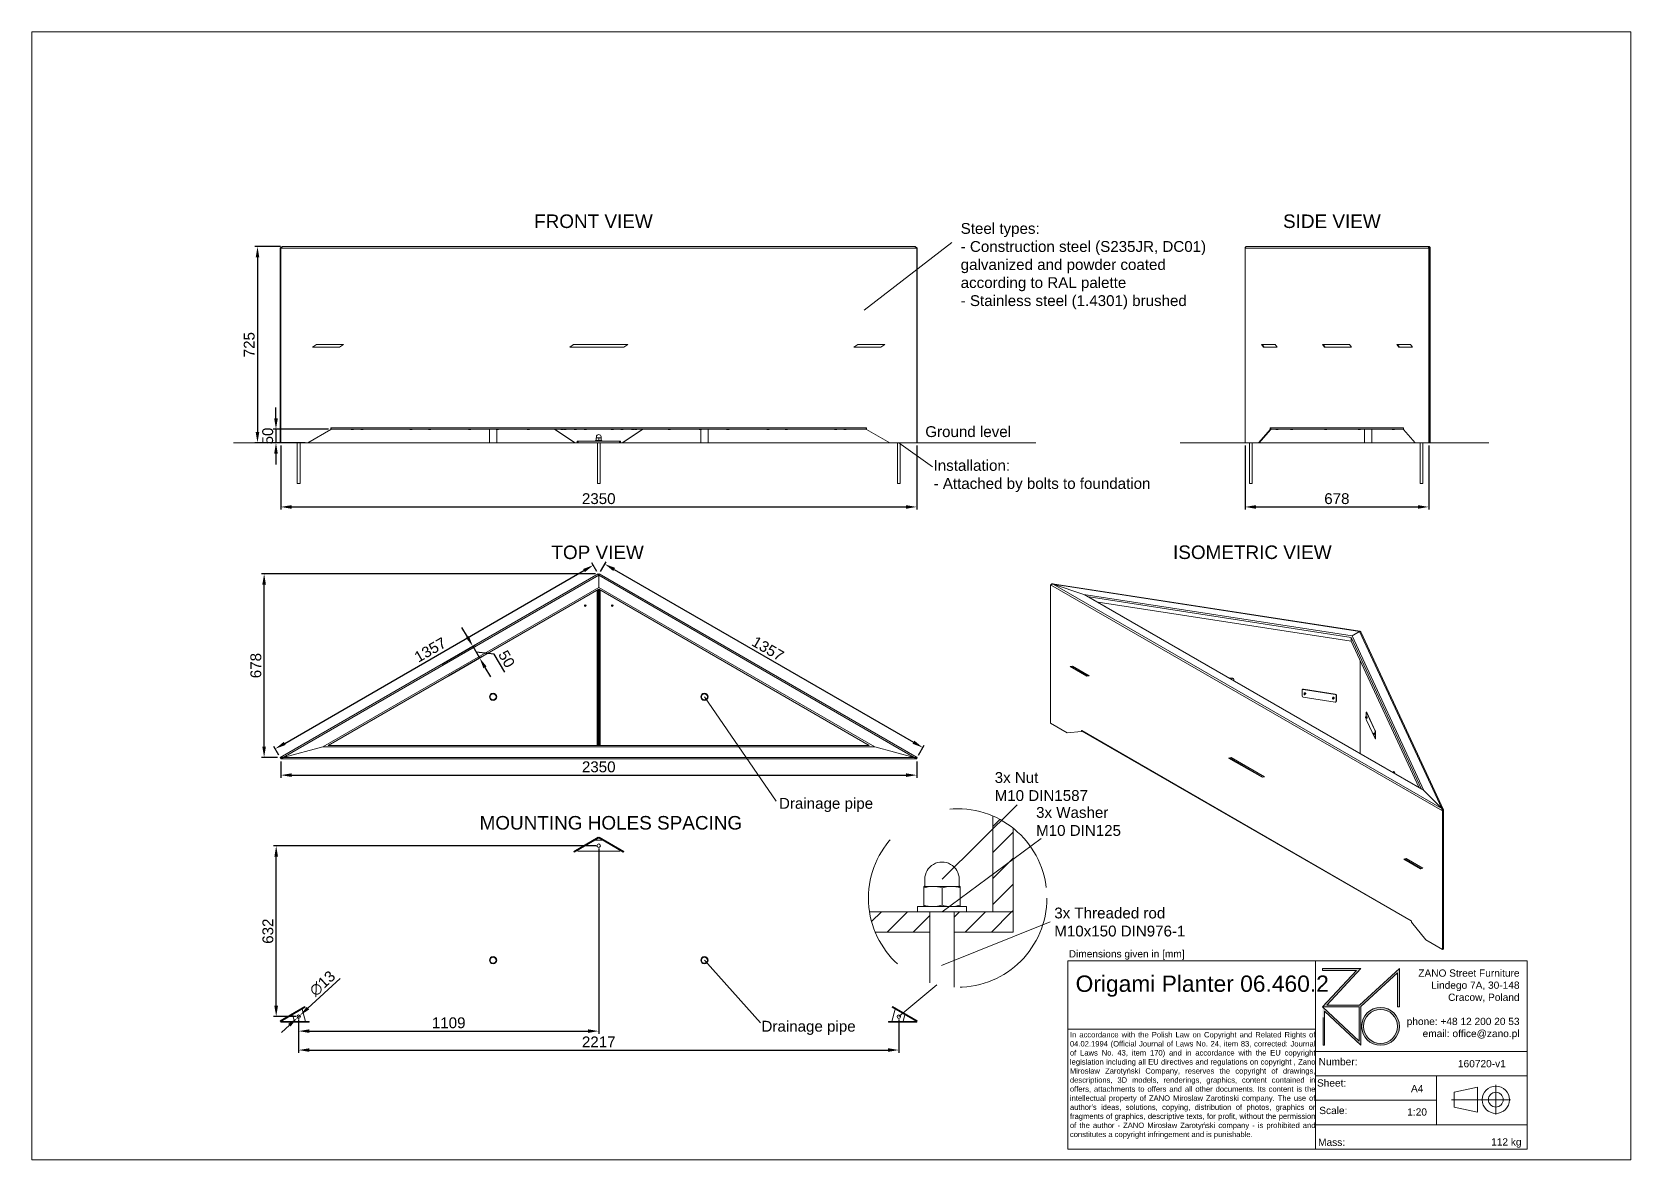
# Paper-space layout 'GB' of a CAD drawing. Header units: millimetres. Extents: x -15 to 281, y -7 to 201.
# The model-space entities are those that its viewports show. They can reach past a viewport. Long polylines and large blocks are cut down to what shows.
import ezdxf

# ---------------------------------------------------------------- set-up
doc = ezdxf.new("R2010")
doc.units = ezdxf.units.MM
doc.linetypes.add('HIDDEN', pattern=[1.905, 1.27, -0.635])
for name, color, linetype, lineweight in [('ZANO_O', 10, 'Continuous', 0), ('ZANO_R', 7, 'Continuous', 0), ('ZANO_R_przerywana', 7, 'HIDDEN', 0), ('ZANO_W', 1, 'Continuous', 0)]:
    doc.layers.add(name, color=color, linetype=linetype, lineweight=lineweight)
doc.layers.add('ZANO_P', color=7, linetype='Continuous', lineweight=0, true_color=0xffffff)
doc.styles.get("Standard").update_dxf_attribs({"font": 'ARIALUNI.TTF'})
doc.dimstyles.new('pl i ang', dxfattribs={"dimtxt": 50, "dimasz": 50, "dimexe": 1.25, "dimexo": 0.625, "dimgap": 10, "dimtad": 1, "dimtoh": 1, "dimtxsty": 'Standard', "dimcen": 2.5, "dimclrd": 1, "dimclre": 1, "dimclrt": 1, "dimadec": 0, "dimazin": 0, "dimtfac": 1, "dimtmove": 0, "dimatfit": 3, "dimfxl": 1, "dimarcsym": 1})

psp = doc.layouts.new('GB')

# ---------------------------------------------------------------- texts
at = {"layer": 'ZANO_O', "attachment_point": 1}
for s, insert, char_height, width in [('FRONT VIEW', (77.89, 167.51), 2.5, 27.6046), ('\\pxql;Steel types:\\P- Construction steel (S235JR, DC01)\\Pgalvanized and powder coated\\Paccording to RAL palette\\P- Stainless steel (1.4301) brushed', (156.7, 165.93), 2, 54.5279), ('SIDE VIEW', (216.25, 167.51), 2.5, 22.2681), ('Ground level', (150.16, 128.39), 2, 19.6442), ('\\pxql;Installation:\\P- Attached by bolts to foundation', (151.69, 122.15), 2, 43.6982), ('TOP VIEW', (81.09, 106.35), 2.5, 24.0457), ('ISOMETRIC VIEW', (195.93, 106.36), 2.5, 32.1424), ('3x Nut \\PM10 DIN1587', (162.98, 64.49), 2, 30.8338), ('\\pxql;Drainage pipe', (123.13, 59.72), 2, 43.6982), ('MOUNTING HOLES SPACING', (67.82, 56.38), 2.5, 51.246), ('3x Washer \\PM10 DIN125', (170.63, 58.04), 2, 33.1797), ('3x Threaded rod \\PM10x150 DIN976-1', (173.99, 39.46), 2, 27.1206), ('\\pxql;Drainage pipe', (119.9, 18.54), 2, 43.6982)]:
    psp.add_mtext(s, dxfattribs=dict(at, insert=insert, char_height=char_height, width=width))
at = {"layer": 'ZANO_R', "attachment_point": 1}
for s, insert, char_height, width in [('Dimensions given in [mm]', (176.66, 31.59), 1.3388, 1792.8014), ('\\pxql;Origami Planter 06.460.2', (177.93, 26.91), 3.0126, 44.3227), ('\\pxqr;ZANO Street Furniture\\PLindego 7A, 30-148\\PCracow, Poland\\P\\Pphone: +48 12 200 20 53\\Pemail: office@zano.pl', (227.66, 28.03), 1.3388, 32.2827), ("\\pxqj;In accordance with the Polish Law on Copyright and Related Rights of 04.02.1994 (Official Journal of Laws No. 24, item 83, corrected: Journal of Laws No. 43, item 170) and in accordance with the EU copyright legislation including all EU directives and regulations on copyright , Zano Mirosław Zarotyński Company, reserves the copyright of drawings, descriptions, 3D models, renderings, graphics, content contained in offers, attachments to offers and all other documents. Its content is the intellectual property of ZANO Miroslaw Zarotinski company. The use of author's ideas, solutions, copying, distribution of photos, graphics or fragments of graphics, descriptive texts, for profit, without the permission of the author - ZANO Mirosław Zarotyński company - is prohibited and constitutes a copyright infringement and is punishable.", (176.88, 16.48), 1.00411, 45.2161), ('Number:', (222.83, 11.66), 1.339, 254.3232), ('160720-v1', (248.56, 11.3), 1.339, 10.9473), ('Sheet:', (222.52, 7.73), 1.339, 254.3232), ('A4', (239.89, 6.7), 1.339, 254.3232), ('Scale:', (222.94, 2.65), 1.339, 254.3232), ('1:20', (239.2, 2.37), 1.339, 4.2023), ('Mass:', (222.73, -3.22), 1.339, 254.3232), ('112 kg', (254.69, -3.16), 1.339, 5.8209)]:
    psp.add_mtext(s, dxfattribs=dict(at, insert=insert, char_height=char_height, width=width))

msp = doc.modelspace()

# ---------------------------------------------------------------- blocks, each defined once
blk = doc.blocks.new('*D384')
at = {"layer": 'ZANO_W', "color": 1, "lineweight": -2}
for p, q in [((87, 2881.2), (-7.6, 2881.2)), ((2.4, 2841.2), (2.4, 2196.3)), ((76.7, 2156.3), (-7.6, 2156.3))]:
    blk.add_line(p, q, dxfattribs=at)
at = {"layer": 'ZANO_W', "color": 1}
for points in [[(9, 2841.2), (-4.3, 2841.2), (2.4, 2881.2)], [(-4.3, 2196.3), (9, 2196.3), (2.4, 2156.3)]]:
    blk.add_solid(points, dxfattribs=at)
at = {"layer": 'ZANO_W', "color": 1, "insert": (-28.1, 2518.8), "char_height": 40, "attachment_point": 5, "rotation": 90}
blk.add_mtext('725', dxfattribs=at)
blk = doc.blocks.new('*D385')
at = {"layer": 'ZANO_W', "color": 1, "lineweight": -2}
for p, q in [((777.9, 1439.1), (757.9, 1473.8)), ((682.9, 1338), (806.6, 1409.5)), ((707.9, 1294.7), (831.6, 1366.2)), ((797.9, 1404.5), (822.9, 1361.2)), ((877.2, 1375.7), (810.4, 1382.8)), ((915.9, 1308.8), (877.2, 1375.7)), ((842.9, 1326.5), (862.9, 1291.9))]:
    blk.add_line(p, q, dxfattribs=at)
at = {"layer": 'ZANO_W', "color": 1}
for points in [[(772.2, 1435.8), (783.7, 1442.5), (797.9, 1404.5)], [(848.7, 1329.9), (837.2, 1323.2), (822.9, 1361.2)]]:
    blk.add_solid(points, dxfattribs=at)
at = {"layer": 'ZANO_W', "color": 1, "insert": (922.9, 1357.5), "char_height": 40, "attachment_point": 5, "rotation": 300}
blk.add_mtext('50', dxfattribs=at)
blk = doc.blocks.new('*D386')
at = {"layer": 'ZANO_W', "color": 1, "lineweight": -2}
for p, q in [((70.7, 2246.3), (70.7, 2286.3)), ((264.2, 2206.3), (60.7, 2206.3)), ((70.7, 2206.3), (70.7, 2156.3)), ((178.2, 2156.3), (60.7, 2156.3)), ((70.7, 2116.3), (70.7, 2076.3))]:
    blk.add_line(p, q, dxfattribs=at)
at = {"layer": 'ZANO_W', "color": 1}
for points in [[(64.1, 2246.3), (77.4, 2246.3), (70.7, 2206.3)], [(77.4, 2116.3), (64.1, 2116.3), (70.7, 2156.3)]]:
    blk.add_solid(points, dxfattribs=at)
at = {"layer": 'ZANO_W', "color": 1, "insert": (40.3, 2181.3), "char_height": 40, "attachment_point": 5, "rotation": 90}
blk.add_mtext('50', dxfattribs=at)
blk = doc.blocks.new('*D387')
at = {"layer": 'ZANO_W', "color": 1, "lineweight": -2}
for p, q in [((88.2, 978.2), (88.2, 918.3)), ((2438.2, 978.2), (2438.2, 918.3)), ((128.2, 928.3), (2398.2, 928.3))]:
    blk.add_line(p, q, dxfattribs=at)
at = {"layer": 'ZANO_W', "color": 1}
for points in [[(128.2, 934.9), (128.2, 921.6), (88.2, 928.3)], [(2398.2, 921.6), (2398.2, 934.9), (2438.2, 928.3)]]:
    blk.add_solid(points, dxfattribs=at)
at = {"layer": 'ZANO_W', "color": 1, "insert": (1263.2, 958.7), "char_height": 40, "attachment_point": 5}
blk.add_mtext('2350', dxfattribs=at)
blk = doc.blocks.new('*D388')
at = {"layer": 'ZANO_W', "color": 1, "lineweight": -2}
for p, q in [((1251.7, 1672.2), (16.9, 1672.2)), ((26.9, 1033.9), (26.9, 1632.2)), ((76.7, 993.9), (16.9, 993.9))]:
    blk.add_line(p, q, dxfattribs=at)
at = {"layer": 'ZANO_W', "color": 1}
for points in [[(33.5, 1632.2), (20.2, 1632.2), (26.9, 1672.2)], [(20.2, 1033.9), (33.5, 1033.9), (26.9, 993.9)]]:
    blk.add_solid(points, dxfattribs=at)
at = {"layer": 'ZANO_W', "color": 1, "insert": (-3.6, 1333), "char_height": 40, "attachment_point": 5, "rotation": 90}
blk.add_mtext('678', dxfattribs=at)
blk = doc.blocks.new('*D389')
at = {"layer": 'ZANO_W', "color": 1, "lineweight": -2}
for p, q in [((103, 1045.7), (1208.7, 1684.1)), ((1256.7, 1680.9), (1238.3, 1712.7)), ((81.7, 1002.5), (63.3, 1034.4))]:
    blk.add_line(p, q, dxfattribs=at)
at = {"layer": 'ZANO_W', "color": 1}
for points in [[(1212, 1678.3), (1205.3, 1689.8), (1243.3, 1704.1)], [(99.6, 1051.5), (106.3, 1039.9), (68.3, 1025.7)]]:
    blk.add_solid(points, dxfattribs=at)
at = {"layer": 'ZANO_W', "color": 1, "insert": (640.6, 1391.2), "char_height": 40, "attachment_point": 5, "rotation": 30}
blk.add_mtext('1357', dxfattribs=at)
blk = doc.blocks.new('*D390')
at = {"layer": 'ZANO_W', "color": 1, "lineweight": -2}
for p, q in [((1269.7, 1680.9), (1290.5, 1717)), ((1320.2, 1688.3), (2425.9, 1050)), ((2444.7, 1002.5), (2465.5, 1038.6))]:
    blk.add_line(p, q, dxfattribs=at)
at = {"layer": 'ZANO_W', "color": 1}
for points in [[(1323.5, 1694.1), (1316.8, 1682.5), (1285.5, 1708.3)], [(2422.6, 1044.2), (2429.2, 1055.7), (2460.5, 1030)]]:
    blk.add_solid(points, dxfattribs=at)
at = {"layer": 'ZANO_W', "color": 1, "insert": (1888.2, 1395.5), "char_height": 40, "attachment_point": 5, "rotation": 330.00152}
blk.add_mtext('1357', dxfattribs=at)
blk = doc.blocks.new('*D391')
at = {"layer": 'ZANO_W', "color": 1, "lineweight": -2}
for p, q in [((88.2, 2146.3), (88.2, 1909.2)), ((2438.2, 2146.3), (2438.2, 1909.2)), ((128.2, 1919.2), (2398.2, 1919.2))]:
    blk.add_line(p, q, dxfattribs=at)
at = {"layer": 'ZANO_W', "color": 1}
for points in [[(128.2, 1925.8), (128.2, 1912.5), (88.2, 1919.2)], [(2398.2, 1912.5), (2398.2, 1925.8), (2438.2, 1919.2)]]:
    blk.add_solid(points, dxfattribs=at)
at = {"layer": 'ZANO_W', "color": 1, "insert": (1263.2, 1949.6), "char_height": 40, "attachment_point": 5}
blk.add_mtext('2350', dxfattribs=at)
blk = doc.blocks.new('*D392')
at = {"layer": 'ZANO_W', "color": 1, "lineweight": -2}
for p, q in [((154.5, 25.9), (154.5, -97.5)), ((2371.9, 25.9), (2371.9, -97.5)), ((194.5, -87.5), (2331.9, -87.5))]:
    blk.add_line(p, q, dxfattribs=at)
at = {"layer": 'ZANO_W', "color": 1}
for points in [[(194.5, -80.8), (194.5, -94.1), (154.5, -87.5)], [(2331.9, -94.1), (2331.9, -80.8), (2371.9, -87.5)]]:
    blk.add_solid(points, dxfattribs=at)
at = {"layer": 'ZANO_W', "color": 1, "insert": (1263.2, -57.4), "char_height": 40, "attachment_point": 5}
blk.add_mtext('2217', dxfattribs=at)
blk = doc.blocks.new('*D393')
at = {"layer": 'ZANO_W', "color": 1, "lineweight": -2}
for p, q in [((1263.2, 657.5), (1263.2, -27.5)), ((154.5, 25.9), (154.5, -27.5)), ((194.5, -17.5), (1223.2, -17.5))]:
    blk.add_line(p, q, dxfattribs=at)
at = {"layer": 'ZANO_W', "color": 1}
for points in [[(194.5, -10.8), (194.5, -24.2), (154.5, -17.5)], [(1223.2, -24.2), (1223.2, -10.8), (1263.2, -17.5)]]:
    blk.add_solid(points, dxfattribs=at)
at = {"layer": 'ZANO_W', "color": 1, "insert": (708.8, 12.9), "char_height": 40, "attachment_point": 5}
blk.add_mtext('1109', dxfattribs=at)
blk = doc.blocks.new('*D394')
at = {"layer": 'ZANO_W', "color": 1, "lineweight": -2}
for p, q in [((1253.2, 667.5), (61.5, 667.5)), ((71.5, 75.9), (71.5, 627.5)), ((144.5, 35.9), (61.5, 35.9))]:
    blk.add_line(p, q, dxfattribs=at)
at = {"layer": 'ZANO_W', "color": 1}
for points in [[(78.1, 627.5), (64.8, 627.5), (71.5, 667.5)], [(64.8, 75.9), (78.1, 75.9), (71.5, 35.9)]]:
    blk.add_solid(points, dxfattribs=at)
at = {"layer": 'ZANO_W', "color": 1, "insert": (41, 351.7), "char_height": 40, "attachment_point": 5, "rotation": 90}
blk.add_mtext('632', dxfattribs=at)
blk = doc.blocks.new('*D395')
at = {"layer": 'ZANO_W', "color": 1, "lineweight": -2}
for p, q in [((3651.2, 2146.3), (3651.2, 1909.2)), ((4329.6, 2146.3), (4329.6, 1909.2)), ((3691.2, 1919.2), (4289.6, 1919.2))]:
    blk.add_line(p, q, dxfattribs=at)
at = {"layer": 'ZANO_W', "color": 1}
for points in [[(3691.2, 1925.8), (3691.2, 1912.5), (3651.2, 1919.2)], [(4289.6, 1912.5), (4289.6, 1925.8), (4329.6, 1919.2)]]:
    blk.add_solid(points, dxfattribs=at)
at = {"layer": 'ZANO_W', "color": 1, "insert": (3990.4, 1949.6), "char_height": 40, "attachment_point": 5}
blk.add_mtext('678', dxfattribs=at)
blk = doc.blocks.new('*D396')
at = {"layer": 'ZANO_W', "color": 1, "lineweight": -2}
for p, q in [((308.1, 176.8), (188.8, 67.4)), ((120.2, 4.5), (90.8, -22.5)), ((149.7, 31.5), (159.3, 40.3))]:
    blk.add_line(p, q, dxfattribs=at)
at = {"layer": 'ZANO_W', "color": 1}
for points in [[(184.3, 72.3), (193.3, 62.5), (159.3, 40.3)], [(124.7, -0.4), (115.7, 9.4), (149.7, 31.5)]]:
    blk.add_solid(points, dxfattribs=at)
at = {"layer": 'ZANO_W', "color": 1, "insert": (242.4, 158.3), "char_height": 40, "attachment_point": 5, "rotation": 42.53137}
blk.add_mtext('∅13', dxfattribs=at)

# ---------------------------------------------------------------- dimensions: what is measured, and where the dimension line sits
at = {"layer": 'ZANO_W'}
for base, p1, p2, picture, middle in [((2.4, 2156.3), (97, 2881.2), (86.7, 2156.3), '*D384', (-28.1, 2518.8)), ((26.9, 1672.2), (86.7, 993.9), (1261.7, 1672.2), '*D388', (-3.6, 1333)), ((71.5, 667.5), (154.5, 35.9), (1263.2, 667.5), '*D394', (41, 351.7))]:
    dim = msp.add_linear_dim(base=base, p1=p1, p2=p2, angle=90, dimstyle='pl i ang', override={"dimtxt": 40, "dimasz": 40, "dimexe": 10, "dimexo": 10, "dimtoh": 0, "dimdec": 0, "dimtdec": 0, "dimtmove": 1}, dxfattribs=at)
    dim.commit()
    dim.dimension.update_dxf_attribs({"geometry": picture, "text_midpoint": middle})
for base, p1, p2, angle, picture, middle, dimtype in [((70.7, 2156.3), (274.2, 2206.3), (188.2, 2156.3), 90, '*D386', (70.7, 2181.3), 160), ((822.9, 1361.2), (674.2, 1333), (699.2, 1289.7), 300, '*D385', (882.2, 1367.1), 161)]:
    dim = msp.add_linear_dim(base=base, p1=p1, p2=p2, angle=angle, dimstyle='pl i ang', override={"dimtxt": 40, "dimasz": 40, "dimexe": 10, "dimexo": 10, "dimtoh": 0, "dimdec": 0, "dimtdec": 0, "dimtmove": 1}, dxfattribs=at)
    dim.commit()
    dim.dimension.update_dxf_attribs({"geometry": picture, "text_midpoint": middle, "dimtype": dimtype})
for base, p1, p2, picture, middle in [((2438.2, 1919.2), (88.2, 2156.3), (2438.2, 2156.3), '*D391', (1263.2, 1949.6)), ((4329.6, 1919.2), (3651.2, 2156.3), (4329.6, 2156.3), '*D395', (3990.4, 1949.6)), ((2438.2, 928.3), (88.2, 988.2), (2438.2, 988.2), '*D387', (1263.2, 958.7)), ((1263.2, -17.5), (154.5, 35.9), (1263.2, 667.5), '*D393', (708.8, 12.9)), ((2371.9, -87.5), (154.5, 35.9), (2371.9, 35.9), '*D392', (1263.2, -57.4))]:
    dim = msp.add_linear_dim(base=base, p1=p1, p2=p2, dimstyle='pl i ang', override={"dimtxt": 40, "dimasz": 40, "dimexe": 10, "dimexo": 10, "dimtoh": 0, "dimdec": 0, "dimtdec": 0, "dimtmove": 1}, dxfattribs=at)
    dim.commit()
    dim.dimension.update_dxf_attribs({"geometry": picture, "text_midpoint": middle})
for p1, p2, distance, picture, middle in [((1264.7, 1672.2), (2439.7, 993.9), 41.7, '*D390', (1888.2, 1395.5)), ((86.7, 993.9), (1261.7, 1672.2), 36.8, '*D389', (640.6, 1391.2))]:
    dim = msp.add_aligned_dim(p1=p1, p2=p2, distance=distance, dimstyle='pl i ang', override={"dimtxt": 40, "dimasz": 40, "dimexe": 10, "dimexo": 10, "dimtoh": 0, "dimdec": 0, "dimtdec": 0, "dimtmove": 1}, dxfattribs=at)
    dim.commit()
    dim.dimension.update_dxf_attribs({"geometry": picture, "text_midpoint": middle})
dim = msp.add_diameter_dim_2p(p1=(149.7, 31.5), p2=(159.3, 40.3), dimstyle='pl i ang', override={"dimtxt": 40, "dimasz": 40, "dimexe": 10, "dimexo": 10, "dimtoh": 0, "dimdec": 0, "dimtdec": 0, "dimtmove": 1}, dxfattribs=at)
dim.commit()
dim.dimension.update_dxf_attribs({"geometry": '*D396', "text_midpoint": (242.4, 158.3)})

# ---------------------------------------------------------------- linework, layer by layer
at = {"layer": 'ZANO_R'}
for p, q in [((88.2, 2875.9), (86.7, 2875.9)), ((86.7, 2875.9), (86.7, 2156.3)), ((2438.2, 2875.9), (88.2, 2875.9)), ((88.2, 2875.9), (88.2, 2156.3)), ((2429.2, 2881.3), (97.1, 2881.3)), ((2438.2, 2875.9), (2439.7, 2875.9)), ((2438.2, 2875.9), (2438.2, 2156.3)), ((2439.7, 2875.9), (2439.7, 2156.3)), ((3651.2, 2156.3), (3651.2, 2875.9)), ((4329.6, 2875.9), (3651.2, 2875.9)), ((4329.8, 2881.3), (3656.6, 2881.3)), ((4329.6, 2875.9), (4329.6, 2156.3)), ((4332.2, 2875.9), (4329.6, 2875.9)), ((4329.8, 2879.2), (4329.8, 2881.3)), ((4329.8, 2879.1), (4329.8, 2881.3)), ((4329.8, 2881.3), (4329.8, 2881.3)), ((4332.2, 2875.9), (4332.2, 2209.3)), ((4332.2, 2875.9), (4335.2, 2875.9)), ((4332.2, 2875.9), (4332.2, 2156.3)), ((4332.2, 2875.9), (4332.2, 2875.9)), ((4335.2, 2875.9), (4335.2, 2156.3)), ((220.3, 2519.3), (206, 2509.3)), ((206, 2509.3), (306, 2509.3)), ((320.3, 2519.3), (220.3, 2519.3)), ((306, 2509.3), (320.3, 2519.3)), ((1170.3, 2519.3), (1156, 2509.3)), ((1156, 2509.3), (1356, 2509.3)), ((1370.3, 2519.3), (1170.3, 2519.3)), ((1356, 2509.3), (1370.3, 2519.3)), ((2220.3, 2519.3), (2206, 2509.3)), ((2206, 2509.3), (2306, 2509.3)), ((2320.3, 2519.3), (2220.3, 2519.3)), ((2306, 2509.3), (2320.3, 2519.3)), ((3762.3, 2519.3), (3712.3, 2519.3)), ((3712.3, 2519.3), (3719.5, 2509.3)), ((3714.9, 2519.3), (3722.1, 2509.3)), ((3719.5, 2509.3), (3769.5, 2509.3)), ((3769.5, 2509.3), (3762.3, 2519.3)), ((4037.3, 2519.3), (3937.3, 2519.3)), ((3937.3, 2519.3), (3944.5, 2509.3)), ((3939.9, 2519.3), (3947.1, 2509.3)), ((3944.5, 2509.3), (4044.5, 2509.3)), ((4044.5, 2509.3), (4037.3, 2519.3)), ((4262.3, 2519.3), (4212.3, 2519.3)), ((4212.3, 2519.3), (4219.5, 2509.3)), ((4214.9, 2519.3), (4222.1, 2509.3)), ((4219.5, 2509.3), (4269.5, 2509.3)), ((4269.5, 2509.3), (4262.3, 2519.3)), ((4332.2, 2534.3), (4332.2, 2534.3)), ((4332.2, 2529.3), (4332.2, 2529.3)), ((4332.2, 2499.3), (4332.2, 2499.3)), ((4332.2, 2494.3), (4332.2, 2494.3)), ((188.2, 2156.3), (273.8, 2205.7)), ((274.8, 2211.7), (273.8, 2211.7)), ((273.8, 2211.7), (273.8, 2205.7)), ((273.8, 2209.3), (274.2, 2209.3)), ((273.8, 2206.3), (274.2, 2206.3)), ((274.2, 2209.3), (274.2, 2206.3)), ((274.2, 2206.3), (2252.2, 2206.3)), ((274.8, 2211.7), (2251.6, 2211.7)), ((348.7, 2206.3), (348.7, 2206.2)), ((348.7, 2206.2), (357.7, 2206.2)), ((348.8, 2206), (357.6, 2206)), ((351.3, 2205.4), (355.1, 2205.4)), ((351.4, 2205.4), (354.9, 2205.4)), ((357.7, 2206.2), (357.7, 2206.3)), ((383.7, 2206.3), (383.7, 2206.2)), ((383.7, 2206.2), (386.2, 2206.2)), ((383.8, 2206), (386.2, 2206)), ((386.2, 2206.2), (392.7, 2206.2)), ((386.2, 2206), (392.5, 2206)), ((386.3, 2205.4), (387.3, 2205.4)), ((386.4, 2205.4), (389.9, 2205.4)), ((387.3, 2205.4), (390.1, 2205.4)), ((392.7, 2206.2), (392.7, 2206.3)), ((565.2, 2206.3), (565.2, 2206.2)), ((565.2, 2206.2), (574.2, 2206.2)), ((565.3, 2206), (574.1, 2206)), ((567.8, 2205.4), (571.6, 2205.4)), ((567.9, 2205.4), (571.4, 2205.4)), ((574.2, 2206.2), (574.2, 2206.3)), ((633.7, 2206.3), (633.7, 2206.2)), ((633.7, 2206.2), (642.7, 2206.2)), ((633.8, 2206), (642.5, 2206)), ((636.3, 2205.4), (640.1, 2205.4)), ((636.4, 2205.4), (639.9, 2205.4)), ((642.7, 2206.2), (642.7, 2206.3)), ((781.7, 2206.3), (781.7, 2206.2)), ((781.7, 2206.2), (790.7, 2206.2)), ((781.8, 2206), (790.6, 2206)), ((784.3, 2205.4), (788.1, 2205.4)), ((784.5, 2205.4), (788, 2205.4)), ((790.7, 2206.2), (790.7, 2206.3)), ((859.3, 2206.3), (859.3, 2156.3)), ((883.7, 2206.3), (883.7, 2206.2)), ((883.7, 2206.2), (892.7, 2206.2)), ((883.8, 2206), (892.5, 2206)), ((886.2, 2156.3), (886.2, 2205.4)), ((886.3, 2205.4), (890.1, 2205.4)), ((886.4, 2205.4), (889.9, 2205.4)), ((892.7, 2206.2), (892.7, 2206.3)), ((998.2, 2206.3), (998.2, 2206.2)), ((998.2, 2206.2), (1007.2, 2206.2)), ((998.3, 2206), (1007.1, 2206)), ((1000.8, 2205.4), (1004.6, 2205.4)), ((1001, 2205.4), (1004.5, 2205.4)), ((1007.2, 2206.2), (1007.2, 2206.3)), ((1101, 2205.7), (1101, 2206.3)), ((1102.5, 2205.7), (1101, 2205.7)), ((1101, 2205.7), (1175.1, 2156.3)), ((1102.5, 2205.7), (1102.5, 2206.3)), ((1102.5, 2205.7), (1176.6, 2156.3)), ((1122.7, 2206.3), (1122.7, 2206.2)), ((1122.7, 2206.2), (1125.9, 2206.2)), ((1122.8, 2206), (1125.9, 2206)), ((1125.3, 2205.4), (1126.6, 2205.4)), ((1125.4, 2205.4), (1128.9, 2205.4)), ((1125.9, 2206.2), (1131.7, 2206.2)), ((1125.9, 2206), (1131.6, 2206)), ((1126.6, 2205.4), (1129.1, 2205.4)), ((1131.7, 2206.2), (1131.7, 2206.3)), ((1133.7, 2206.3), (1133.7, 2206.2)), ((1133.7, 2206.2), (1142.7, 2206.2)), ((1133.8, 2206), (1142.5, 2206)), ((1136.3, 2205.4), (1140.1, 2205.4)), ((1136.4, 2205.4), (1139.9, 2205.4)), ((1142.7, 2206.2), (1142.7, 2206.3)), ((1172.7, 2206.3), (1172.7, 2206.2)), ((1172.7, 2206.2), (1181.7, 2206.2)), ((1172.8, 2206), (1181.6, 2206)), ((1175.3, 2205.4), (1179.1, 2205.4)), ((1175.4, 2205.4), (1178.9, 2205.4)), ((1181.7, 2206.2), (1181.7, 2206.3)), ((1208.7, 2206.3), (1208.7, 2206.2)), ((1208.7, 2206.2), (1215.7, 2206.2)), ((1208.8, 2206), (1215.6, 2206)), ((1211.3, 2205.4), (1214.2, 2205.4)), ((1211.4, 2205.4), (1214.9, 2205.4)), ((1214.2, 2205.4), (1215.1, 2205.4)), ((1215.6, 2206), (1217.6, 2206)), ((1215.7, 2206.2), (1217.7, 2206.2)), ((1217.7, 2206.2), (1217.7, 2206.3)), ((1308.7, 2206.3), (1308.7, 2206.2)), ((1308.7, 2206.2), (1310, 2206.2)), ((1308.8, 2206), (1310.1, 2206)), ((1310, 2206.2), (1317.7, 2206.2)), ((1310.1, 2206), (1317.6, 2206)), ((1311.3, 2205.4), (1311.8, 2205.4)), ((1311.4, 2205.4), (1314.9, 2205.4)), ((1311.8, 2205.4), (1315.1, 2205.4)), ((1317.7, 2206.2), (1317.7, 2206.3)), ((1344.7, 2206.3), (1344.7, 2206.2)), ((1344.7, 2206.2), (1353.7, 2206.2)), ((1344.8, 2206), (1353.6, 2206)), ((1347.3, 2205.4), (1351.1, 2205.4)), ((1347.4, 2205.4), (1350.9, 2205.4)), ((1423.9, 2205.7), (1349.8, 2156.3)), ((1425.4, 2205.7), (1351.3, 2156.3)), ((1353.7, 2206.2), (1353.7, 2206.3)), ((1383.7, 2206.3), (1383.7, 2206.2)), ((1383.7, 2206.2), (1387.4, 2206.2)), ((1383.8, 2206), (1387.5, 2206)), ((1386.3, 2205.4), (1387.9, 2205.4)), ((1386.4, 2205.4), (1389.9, 2205.4)), ((1387.4, 2206.2), (1392.7, 2206.2)), ((1387.5, 2206), (1392.5, 2206)), ((1387.9, 2205.4), (1390.1, 2205.4)), ((1392.7, 2206.2), (1392.7, 2206.3)), ((1394.7, 2206.3), (1394.7, 2206.2)), ((1394.7, 2206.2), (1399.1, 2206.2)), ((1394.8, 2206), (1399.1, 2206)), ((1397.3, 2205.4), (1399.2, 2205.4)), ((1397.4, 2205.4), (1400.9, 2205.4)), ((1399.1, 2206.2), (1403.7, 2206.2)), ((1399.1, 2206), (1403.6, 2206)), ((1399.2, 2205.4), (1401.1, 2205.4)), ((1403.7, 2206.2), (1403.7, 2206.3)), ((1423.9, 2206.3), (1423.9, 2205.7)), ((1423.9, 2205.7), (1425.4, 2205.7)), ((1425.4, 2205.7), (1425.4, 2206.3)), ((1519.2, 2206.3), (1519.2, 2206.2)), ((1519.2, 2206.2), (1528.2, 2206.2)), ((1519.3, 2206), (1528, 2206)), ((1521.8, 2205.4), (1525.6, 2205.4)), ((1521.9, 2205.4), (1525.4, 2205.4)), ((1528.2, 2206.2), (1528.2, 2206.3)), ((1633.7, 2206.3), (1633.7, 2206.2)), ((1633.7, 2206.2), (1642.7, 2206.2)), ((1633.8, 2206), (1642.5, 2206)), ((1636.3, 2205.4), (1640.1, 2205.4)), ((1636.4, 2205.4), (1639.9, 2205.4)), ((1640.1, 2205.4), (1640.1, 2156.3)), ((1642.7, 2206.2), (1642.7, 2206.3)), ((1667, 2156.3), (1667, 2206.3)), ((1735.7, 2206.3), (1735.7, 2206.2)), ((1735.7, 2206.2), (1744.7, 2206.2)), ((1735.8, 2206), (1744.5, 2206)), ((1738.3, 2205.4), (1742.1, 2205.4)), ((1738.4, 2205.4), (1741.9, 2205.4)), ((1744.7, 2206.2), (1744.7, 2206.3)), ((1883.7, 2206.3), (1883.7, 2206.2)), ((1883.7, 2206.2), (1891.3, 2206.2)), ((1883.8, 2206), (1891.2, 2206)), ((1886.3, 2205.4), (1889.5, 2205.4)), ((1886.4, 2205.4), (1889.9, 2205.4)), ((1889.5, 2205.4), (1890.1, 2205.4)), ((1891.2, 2206), (1892.5, 2206)), ((1891.3, 2206.2), (1892.7, 2206.2)), ((1892.7, 2206.2), (1892.7, 2206.3)), ((1952.2, 2206.3), (1952.2, 2206.2)), ((1952.2, 2206.2), (1961.2, 2206.2)), ((1952.3, 2206), (1961, 2206)), ((1954.8, 2205.4), (1958.6, 2205.4)), ((1954.9, 2205.4), (1958.4, 2205.4)), ((1961.2, 2206.2), (1961.2, 2206.3)), ((2133.7, 2206.3), (2133.7, 2206.2)), ((2133.7, 2206.2), (2138.7, 2206.2)), ((2133.8, 2206), (2138.7, 2206)), ((2136.3, 2205.4), (2138.4, 2205.4)), ((2136.4, 2205.4), (2139.9, 2205.4)), ((2138.4, 2205.4), (2140.1, 2205.4)), ((2138.7, 2206.2), (2142.7, 2206.2)), ((2138.7, 2206), (2142.5, 2206)), ((2142.7, 2206.2), (2142.7, 2206.3)), ((2168.7, 2206.3), (2168.7, 2206.2)), ((2168.7, 2206.2), (2177.3, 2206.2)), ((2168.8, 2206), (2177.2, 2206)), ((2171.3, 2205.4), (2174.9, 2205.4)), ((2171.4, 2205.4), (2174.9, 2205.4)), ((2174.9, 2205.4), (2175.1, 2205.4)), ((2177.2, 2206), (2177.6, 2206)), ((2177.3, 2206.2), (2177.7, 2206.2)), ((2177.7, 2206.2), (2177.7, 2206.3)), ((2251.6, 2211.7), (2252.6, 2211.7)), ((2252.2, 2209.3), (2252.2, 2206.3)), ((2252.2, 2209.3), (2252.6, 2209.3)), ((2252.2, 2206.3), (2252.6, 2206.3)), ((2252.6, 2211.7), (2252.6, 2205.7)), ((2338.2, 2156.3), (2252.6, 2205.7)), ((3744, 2205.7), (3701.2, 2156.3)), ((3746.6, 2205.7), (3703.8, 2156.3)), ((3746.6, 2205.7), (3703.8, 2156.3)), ((3744, 2211.7), (3744.5, 2211.7)), ((3744, 2205.7), (3744, 2211.7)), ((3746.6, 2205.7), (3744, 2205.7)), ((3744.5, 2211.7), (4236.3, 2211.7)), ((3746.6, 2205.7), (3746.6, 2207.6)), ((3746.6, 2206.3), (3746.6, 2205.7)), ((3746.6, 2206.3), (3746.8, 2206.3)), ((3746.8, 2206.3), (3746.8, 2207.4)), ((3746.8, 2206.3), (3749.9, 2206.3)), ((3749.9, 2206.3), (4236.8, 2206.3)), ((3764.3, 2206.3), (3764.3, 2206.2)), ((3764.3, 2206.2), (3773.1, 2206.2)), ((3764.4, 2206), (3773, 2206)), ((3766.9, 2205.4), (3770.6, 2205.4)), ((3767.1, 2205.4), (3770.6, 2205.4)), ((3770.6, 2205.4), (3770.7, 2205.4)), ((3773, 2206), (3773.2, 2206)), ((3773.1, 2206.2), (3773.3, 2206.2)), ((3773.3, 2206.2), (3773.3, 2206.3)), ((3819.3, 2206.3), (3819.3, 2206.2)), ((3819.3, 2206.3), (3819.3, 2206.2)), ((3819.3, 2206.2), (3828.3, 2206.2)), ((3819.3, 2206.2), (3819.3, 2206.2)), ((3819.4, 2206), (3819.5, 2206)), ((3819.5, 2206), (3828.2, 2206)), ((3821.9, 2205.4), (3825.7, 2205.4)), ((3821.9, 2205.4), (3821.9, 2205.4)), ((3822, 2205.4), (3822.1, 2205.4)), ((3822.1, 2205.4), (3825.6, 2205.4)), ((3828.3, 2206.2), (3828.3, 2206.3)), ((3944.3, 2206.3), (3944.3, 2206.2)), ((3944.3, 2206.3), (3944.3, 2206.2)), ((3944.3, 2206.2), (3953.3, 2206.2)), ((3944.3, 2206.2), (3944.3, 2206.2)), ((3944.4, 2206), (3944.5, 2206)), ((3944.5, 2206), (3953.2, 2206)), ((3946.9, 2205.4), (3950.7, 2205.4)), ((3946.9, 2205.4), (3946.9, 2205.4)), ((3947, 2205.4), (3947.1, 2205.4)), ((3947.1, 2205.4), (3950.6, 2205.4)), ((3953.3, 2206.2), (3953.3, 2206.3)), ((4069.3, 2206.3), (4069.3, 2206.2)), ((4069.3, 2206.3), (4069.3, 2206.2)), ((4069.3, 2206.2), (4078.3, 2206.2)), ((4069.3, 2206.2), (4069.3, 2206.2)), ((4069.4, 2206), (4069.5, 2206)), ((4069.5, 2206), (4078.2, 2206)), ((4071.9, 2205.4), (4075.7, 2205.4)), ((4071.9, 2205.4), (4071.9, 2205.4)), ((4072, 2205.4), (4072.1, 2205.4)), ((4072.1, 2205.4), (4075.6, 2205.4)), ((4078.3, 2206.2), (4078.3, 2206.3)), ((4092.4, 2206.3), (4092.4, 2156.3)), ((4119.3, 2156.3), (4119.3, 2206.3)), ((4194.3, 2206.3), (4194.3, 2206.2)), ((4194.3, 2206.2), (4203.3, 2206.2)), ((4194.5, 2206), (4203.2, 2206)), ((4196.9, 2205.4), (4200.7, 2205.4)), ((4197.1, 2205.4), (4200.6, 2205.4)), ((4200.6, 2205.4), (4200.6, 2205.4)), ((4200.7, 2205.4), (4200.7, 2205.4)), ((4203.2, 2206), (4203.2, 2206)), ((4203.3, 2206.2), (4203.3, 2206.3)), ((4203.3, 2206.2), (4203.3, 2206.3)), ((4203.3, 2206.2), (4203.3, 2206.2)), ((4236.3, 2211.7), (4236.8, 2211.7)), ((4236.8, 2211.7), (4236.8, 2205.7)), ((4279.6, 2156.3), (4236.8, 2205.7)), ((4332.2, 2209.3), (4332.2, 2209.3)), ((4332.2, 2206.3), (4332.2, 2206.3)), ((4332.2, 2206.3), (4332.2, 2156.3)), ((88.2, 2156.3), (86.7, 2156.3)), ((88.2, 2156.3), (188.2, 2156.3)), ((859.3, 2156.3), (886.2, 2156.3)), ((1175.1, 2156.3), (1176.6, 2156.3)), ((1176.6, 2156.3), (1183.2, 2156.3)), ((1183.2, 2162.3), (1183.2, 2156.3)), ((1187, 2162.3), (1183.2, 2162.3)), ((1183.2, 2156.3), (1187, 2156.3)), ((1187, 2156.3), (1187, 2162.3)), ((1187, 2162.3), (1339.3, 2162.3)), ((1187, 2156.3), (1339.3, 2156.3)), ((1251.2, 2164.8), (1251.2, 2162.3)), ((1275.2, 2164.8), (1251.2, 2164.8)), ((1254.2, 2174), (1254.2, 2174.8)), ((1258.7, 2174.8), (1254.2, 2174.8)), ((1254.2, 2174), (1254.2, 2165.6)), ((1254.2, 2164.8), (1254.2, 2165.6)), ((1254.7, 2178.3), (1254.7, 2175)), ((1267.7, 2174.8), (1258.7, 2174.8)), ((1263.2, 2174), (1263.2, 2165.6)), ((1272.2, 2174.8), (1267.7, 2174.8)), ((1271.7, 2175), (1271.7, 2178.3)), ((1272.2, 2174), (1272.2, 2174.8)), ((1272.2, 2174), (1272.2, 2165.6)), ((1272.2, 2164.8), (1272.2, 2165.6)), ((1275.2, 2162.3), (1275.2, 2164.8)), ((1339.3, 2156.3), (1339.3, 2162.3)), ((1339.3, 2162.3), (1343.2, 2162.3)), ((1343.2, 2156.3), (1339.3, 2156.3)), ((1343.2, 2162.3), (1343.2, 2156.3)), ((1349.8, 2156.3), (1343.2, 2156.3)), ((1349.8, 2156.3), (1351.3, 2156.3)), ((1640.1, 2156.3), (1643.2, 2156.3)), ((1643.2, 2156.3), (1667, 2156.3)), ((2438.2, 2156.3), (2338.2, 2156.3)), ((2439.7, 2156.3), (2438.2, 2156.3)), ((3701.2, 2156.3), (3651.2, 2156.3)), ((3701.2, 2156.3), (3703.8, 2156.3)), ((3703.8, 2156.3), (3703.8, 2156.3)), ((4092.4, 2156.3), (4105.5, 2156.3)), ((4105.5, 2156.3), (4119.3, 2156.3)), ((4329.6, 2156.3), (4279.6, 2156.3)), ((4332.2, 2156.3), (4329.6, 2156.3)), ((4332.2, 2162.3), (4332.2, 2162.3)), ((4332.2, 2156.3), (4332.2, 2156.3)), ((4332.2, 2156.3), (4335.2, 2156.3)), ((86.7, 993.9), (1261.7, 1672.2)), ((97.2, 993.7), (1263.2, 1666.9)), ((1263.2, 1669.6), (1261.7, 1672.2)), ((1263.2, 1669.6), (1264.7, 1672.2)), ((1263.2, 1666.9), (1263.2, 1621.6)), ((2429.2, 993.6), (1263.2, 1666.8)), ((1263.2, 1666.8), (1263.2, 1621.6)), ((1264.7, 1672.2), (2439.7, 993.8)), ((243.5, 1032.9), (1263.2, 1621.6)), ((263.6, 1038.3), (1263.2, 1615.4)), ((1257.8, 1612.2), (1257.8, 1038.2)), ((1260.2, 1613.6), (1260.2, 1038.2)), ((1263.2, 1621.6), (2282.9, 1032.8)), ((1263.2, 1615.3), (1263.2, 1038.2)), ((2262.8, 1038.2), (1263.2, 1615.3)), ((1266.2, 1613.6), (1266.2, 1038.2)), ((1268.6, 1038.2), (1268.6, 1612.2)), ((2934.7, 1632.9), (2932.8, 1631.8)), ((4380.4, 796.2), (2932.8, 1631.8)), ((2932.8, 1631.8), (2932.8, 1119.9)), ((2934.7, 1632.8), (2935.4, 1634.3)), ((2935, 1632.8), (2934.7, 1632.9)), ((4075.8, 1459.8), (2939.4, 1635.6)), ((3056, 1596.3), (2941.7, 1634.4)), ((2941.7, 1634.4), (4074.6, 1459.1)), ((4378.2, 805.1), (2941.7, 1634.4)), ((2941.7, 1634.4), (3055.9, 1596.3)), ((4312.2, 871.1), (3055.9, 1596.3)), ((3056, 1596.3), (4046.7, 1443)), ((4305.8, 876.4), (3067.1, 1591.4)), ((3075.5, 1586.6), (4042.9, 1437)), ((3108.5, 1567.6), (4042.9, 1423)), ((1259.3, 1481.1), (1259.3, 1477.4)), ((1259.3, 1481), (1259.3, 1477.5)), ((1259.9, 1483.6), (1259.9, 1474.9)), ((1260.2, 1483.7), (1260.1, 1483.7)), ((1260.1, 1483.7), (1260.1, 1474.7)), ((1268.3, 1481.7), (1268.3, 1476.8)), ((1268.5, 1478), (1268.5, 1480.5)), ((1260.1, 1474.7), (1260.2, 1474.7)), ((4042.9, 1437), (4042.9, 1437.4)), ((4042.9, 1423), (4042.9, 1437)), ((4302.1, 878.5), (4042.9, 1437)), ((4293.3, 883.6), (4042.9, 1423)), ((4046.7, 1443), (4046.5, 1442.8)), ((4074.6, 1459.1), (4046.7, 1443)), ((4074.6, 1459.1), (4046.7, 1443)), ((4046.7, 1443), (4312.2, 871.1)), ((4378.2, 805.1), (4074.6, 1459.1)), ((4384, 799.9), (4078.6, 1457.8)), ((1259.3, 1331.1), (1259.3, 1327.4)), ((1259.3, 1331), (1259.3, 1327.5)), ((1259.9, 1333.6), (1259.9, 1324.9)), ((1260.2, 1333.7), (1260.1, 1333.7)), ((1260.1, 1333.7), (1260.1, 1324.7)), ((1260.1, 1324.7), (1260.2, 1324.7)), ((1268.3, 1331.7), (1268.3, 1326.8)), ((1268.5, 1328), (1268.5, 1330.5)), ((3014.2, 1331.2), (3005.4, 1329.1)), ((3005.4, 1329.1), (3067, 1293.6)), ((3008.1, 1329.7), (3068.9, 1294.6)), ((3075.8, 1295.6), (3014.2, 1331.2)), ((4076.3, 1008.8), (4076.3, 1351)), ((3067, 1293.6), (3075.8, 1295.6)), ((3068.9, 1294.6), (3067, 1293.6)), ((3068.9, 1294.6), (3075, 1296.1)), ((3605.6, 1286.1), (3592.5, 1288.1)), ((3605.3, 1285.4), (3594.4, 1287)), ((3605.3, 1285.4), (3605.6, 1286.1)), ((3609.8, 1281.9), (3609.5, 1281.2)), ((3609.5, 1278.3), (3609.5, 1281.2)), ((3609.8, 1278.1), (3609.8, 1281.9)), ((3861.9, 1220.8), (3861.9, 1242.1)), ((3862.5, 1244), (3862.2, 1243.3)), ((3866.1, 1245), (3866.5, 1245.7)), ((3983.9, 1226.8), (3866.1, 1245)), ((3984.3, 1227.5), (3866.5, 1245.7)), ((1259.9, 1183.6), (1259.9, 1174.9)), ((1260.2, 1183.7), (1260.1, 1183.7)), ((1260.1, 1183.7), (1260.1, 1174.7)), ((1268.3, 1181.7), (1268.3, 1176.8)), ((3866.1, 1216.6), (3983.9, 1198.3)), ((3869.5, 1227.6), (3869.5, 1227.6)), ((3869.7, 1228), (3869.6, 1227.9)), ((3869.8, 1231), (3869.9, 1231.4)), ((3869.8, 1228.3), (3869.8, 1228.2)), ((3870, 1228.6), (3870, 1228.6)), ((3870.1, 1229), (3870.1, 1228.9)), ((3870.3, 1229.3), (3870.3, 1229.2)), ((3870.5, 1229.6), (3870.4, 1229.6)), ((3870.5, 1230.8), (3870.7, 1230.8)), ((3870.6, 1230.6), (3870.9, 1230.5)), ((3870.7, 1230.2), (3870.6, 1230.2)), ((3870.6, 1230), (3870.6, 1229.9)), ((3871, 1230.9), (3870.7, 1230.2)), ((3870.7, 1230.7), (3870.9, 1230.7)), ((3871, 1230.9), (3870.8, 1231)), ((3870.9, 1231.7), (3871.1, 1231.5)), ((3871, 1231.3), (3871.2, 1231.1)), ((3871.1, 1231.5), (3871.1, 1231.4)), ((3871.1, 1231.4), (3871.3, 1231.3)), ((3871.3, 1231.3), (3871.2, 1231.1)), ((3871.6, 1231.4), (3871.4, 1231.6)), ((3871.8, 1232.2), (3871.9, 1231.9)), ((3871.8, 1231.7), (3871.9, 1231.5)), ((3871.9, 1231.9), (3871.9, 1231.9)), ((3871.9, 1231.9), (3872, 1231.6)), ((3872, 1231.6), (3871.9, 1231.5)), ((3872.4, 1231.5), (3872.4, 1231.7)), ((3872.7, 1226.1), (3872.7, 1226.2)), ((3872.8, 1231.7), (3872.8, 1231.4)), ((3872.9, 1231.6), (3872.8, 1231.4)), ((3872.8, 1226.4), (3872.8, 1226.5)), ((3872.9, 1232.1), (3872.9, 1231.9)), ((3872.9, 1231.9), (3872.9, 1231.8)), ((3872.9, 1231.8), (3872.9, 1231.6)), ((3873, 1226.8), (3873, 1226.8)), ((3873.1, 1227.1), (3873.2, 1227.2)), ((3873.2, 1231.3), (3873.4, 1231.5)), ((3873.3, 1231.4), (3873.2, 1231.3)), ((3873.3, 1231.4), (3873.4, 1231.6)), ((3873.3, 1227.4), (3873.3, 1227.5)), ((3873.5, 1231.7), (3873.4, 1231.6)), ((3873.4, 1227.8), (3873.5, 1227.8)), ((3873.5, 1231.7), (3873.6, 1231.9)), ((3873.7, 1231.2), (3873.6, 1231)), ((3873.6, 1228.1), (3873.6, 1228.2)), ((3873.7, 1228.4), (3873.8, 1228.5)), ((3874, 1230.9), (3873.9, 1230.7)), ((3873.9, 1230.7), (3874.1, 1230.8)), ((3873.9, 1228.8), (3874.2, 1229.5)), ((3873.9, 1228.7), (3874, 1228.6)), ((3874, 1230.9), (3874.2, 1231)), ((3874.1, 1228.8), (3874, 1229)), ((3874.4, 1230.5), (3874.1, 1230.4)), ((3874.1, 1229.3), (3874.4, 1229.1)), ((3874.3, 1231), (3874.2, 1231)), ((3874.3, 1230.1), (3874.2, 1230)), ((3874.2, 1230), (3874.5, 1230)), ((3874.5, 1229.6), (3874.2, 1229.6)), ((3874.2, 1229.4), (3874.4, 1229.3)), ((3874.3, 1231), (3874.5, 1231.1)), ((3874.3, 1230.1), (3874.6, 1230.1)), ((3874.5, 1229.4), (3874.5, 1229.5)), ((3874.5, 1229.4), (3874.7, 1229.2)), ((3874.6, 1230.2), (3874.9, 1230.1)), ((3874.6, 1230.2), (3874.6, 1230.1)), ((3974.7, 1211.4), (3974.7, 1211.3)), ((3974.9, 1211.7), (3974.8, 1211.6)), ((3975, 1212), (3975, 1212)), ((3975.2, 1212.4), (3975.1, 1212.3)), ((3975.3, 1212.7), (3975.3, 1212.6)), ((3975.5, 1213), (3975.4, 1213)), ((3975.6, 1214.6), (3975.9, 1214.5)), ((3975.6, 1213.4), (3975.6, 1213.3)), ((3975.8, 1214.3), (3976, 1214.3)), ((3975.9, 1213.9), (3975.8, 1213.9)), ((3975.8, 1213.7), (3975.8, 1213.6)), ((3976.2, 1214.6), (3975.9, 1214)), ((3975.9, 1214.4), (3976.1, 1214.4)), ((3976.2, 1214.6), (3976, 1214.7)), ((3976.1, 1215.4), (3976.3, 1215.3)), ((3976.3, 1215.3), (3976.2, 1215.2)), ((3976.2, 1215.2), (3976.5, 1215)), ((3976.2, 1215), (3976.4, 1214.9)), ((3976.5, 1215), (3976.4, 1214.9)), ((3976.7, 1215.1), (3976.6, 1215.3)), ((3976.9, 1215.9), (3977.1, 1215.7)), ((3977.1, 1215.7), (3977, 1215.6)), ((3977, 1215.6), (3977.2, 1215.4)), ((3977, 1215.4), (3977.1, 1215.2)), ((3977.2, 1215.4), (3977.1, 1215.2)), ((3977.5, 1215.2), (3977.5, 1215.5)), ((3977.8, 1209.8), (3977.9, 1209.9)), ((3978.1, 1215.6), (3978, 1215.6)), ((3978, 1215.6), (3978, 1215.3)), ((3978, 1215.4), (3978, 1215.2)), ((3978, 1215.3), (3978, 1215.2)), ((3978, 1210.2), (3978, 1210.2)), ((3978.1, 1215.9), (3978.1, 1215.6)), ((3978.1, 1210.5), (3978.2, 1210.6)), ((3978.3, 1210.8), (3978.3, 1210.9)), ((3978.5, 1215.2), (3978.4, 1215)), ((3978.4, 1215), (3978.5, 1215.2)), ((3978.5, 1215.2), (3978.6, 1215.3)), ((3978.5, 1211.2), (3978.5, 1211.2)), ((3978.6, 1215.4), (3978.8, 1215.6)), ((3978.6, 1215.4), (3978.6, 1215.3)), ((3978.6, 1211.5), (3978.6, 1211.6)), ((3978.9, 1214.9), (3978.8, 1214.8)), ((3978.8, 1211.8), (3978.8, 1211.9)), ((3978.9, 1212.2), (3978.9, 1212.2)), ((3979.2, 1214.6), (3979.1, 1214.5)), ((3979.1, 1214.5), (3979.3, 1214.5)), ((3979.1, 1212.5), (3979.4, 1213.2)), ((3979.1, 1212.5), (3979.2, 1212.3)), ((3979.2, 1214.6), (3979.4, 1214.7)), ((3979.3, 1212.6), (3979.2, 1212.7)), ((3979.5, 1214.2), (3979.3, 1214.1)), ((3979.3, 1213), (3979.5, 1212.9)), ((3979.4, 1214.8), (3979.7, 1214.9)), ((3979.4, 1214.8), (3979.4, 1214.7)), ((3979.5, 1213.9), (3979.4, 1213.7)), ((3979.4, 1213.7), (3979.7, 1213.7)), ((3979.7, 1213.3), (3979.4, 1213.4)), ((3979.4, 1213.2), (3979.6, 1213)), ((3979.5, 1213.9), (3979.8, 1213.8)), ((3979.7, 1213.1), (3979.7, 1213.2)), ((3979.7, 1213.1), (3979.9, 1212.9)), ((3979.8, 1213.9), (3980.1, 1213.9)), ((3979.8, 1213.9), (3979.8, 1213.8)), ((3983.9, 1226.8), (3984.3, 1227.5)), ((3987.9, 1200.1), (3988.2, 1200.8)), ((3988.5, 1223.3), (3988.1, 1222.6)), ((3988.1, 1201.2), (3988.1, 1222.6)), ((3988.1, 1201.2), (3988.5, 1202)), ((3988.5, 1202), (3988.5, 1223.3)), ((1259.3, 1181.1), (1259.3, 1177.4)), ((1259.3, 1181), (1259.3, 1177.5)), ((1260.1, 1174.7), (1260.2, 1174.7)), ((1268.5, 1178), (1268.5, 1180.5)), ((4095.9, 1142.9), (4095.7, 1142.5)), ((4096.1, 1143), (4096, 1143)), ((4096.1, 1139.9), (4096.4, 1139.6)), ((4096.5, 1142.7), (4096.2, 1143)), ((4096.5, 1143), (4096.4, 1142.8)), ((4096.5, 1139.6), (4096.6, 1139.6)), ((4096.7, 1143.1), (4096.6, 1143.1)), ((4096.7, 1139.7), (4096.9, 1140)), ((4097.1, 1142.8), (4096.8, 1143)), ((4096.8, 1139.9), (4097, 1139.7)), ((4097.1, 1143.1), (4097, 1142.9)), ((4097.1, 1139.6), (4097.2, 1139.7)), ((4097.3, 1143.2), (4097.2, 1143.2)), ((4097.3, 1139.8), (4097.5, 1140.1)), ((4097.7, 1142.8), (4097.4, 1143.1)), ((4097.4, 1140), (4097.6, 1139.8)), ((4097.6, 1143.2), (4097.5, 1143)), ((4097.8, 1143.3), (4097.7, 1143.3)), ((4097.7, 1139.7), (4097.8, 1139.8)), ((4097.9, 1139.9), (4098.1, 1140.2)), ((4098.2, 1142.9), (4098, 1143.2)), ((4098, 1140.1), (4098.1, 1139.9)), ((4098.2, 1143.3), (4098.1, 1143.1)), ((4098.4, 1143.4), (4098.3, 1143.4)), ((4098.3, 1139.8), (4098.4, 1139.8)), ((4098.8, 1143), (4098.5, 1143.3)), ((4098.5, 1139.9), (4098.6, 1140.3)), ((4098.6, 1143.3), (4098.6, 1158.8)), ((4098.6, 1140.1), (4098.7, 1140)), ((4098.6, 1137.5), (4098.6, 1140.1)), ((4098.8, 1143.3), (4098.7, 1143.1)), ((4098.8, 1139.9), (4099, 1139.9)), ((4099, 1143.5), (4098.9, 1143.4)), ((4100.3, 1160.9), (4099.1, 1160.7)), ((4099.4, 1143.1), (4099.1, 1143.4)), ((4099.1, 1140), (4099.2, 1140.4)), ((4099.1, 1140.2), (4099.3, 1140.1)), ((4099.4, 1143.4), (4099.3, 1143.2)), ((4099.4, 1140), (4099.5, 1140)), ((4099.6, 1143.6), (4099.5, 1143.5)), ((4099.6, 1140.1), (4099.8, 1140.5)), ((4099.7, 1159.9), (4101, 1160.1)), ((4131.3, 1091.9), (4099.7, 1159.9)), ((4100, 1143.2), (4099.7, 1143.5)), ((4099.7, 1140.3), (4099.9, 1140.2)), ((4099.7, 1131.5), (4131.3, 1063.5)), ((4099.9, 1143.5), (4099.8, 1143.3)), ((4100.2, 1143.6), (4100, 1143.6)), ((4100, 1140.1), (4100.1, 1140.1)), ((4100.2, 1140.2), (4100.4, 1140.6)), ((4100.5, 1143.3), (4100.3, 1143.6)), ((4100.3, 1140.4), (4100.4, 1140.2)), ((4100.5, 1143.6), (4100.4, 1143.4)), ((4101.6, 1143.9), (4100.6, 1143.7)), ((4100.6, 1140.2), (4100.7, 1140.2)), ((4100.8, 1140.3), (4100.9, 1140.7)), ((4100.9, 1140.5), (4101, 1140.3)), ((4132.5, 1092.1), (4101, 1160.1)), ((4101.1, 1140.3), (4102.1, 1140.4)), ((4101.6, 1144.1), (4101.4, 1144)), ((4101.4, 1144), (4101.5, 1143.9)), ((4101.4, 1143.8), (4101.4, 1143.8)), ((4101.6, 1143.9), (4101.6, 1144.1)), ((4101.9, 1140.4), (4102.1, 1140.3)), ((4101.9, 1140.4), (4101.9, 1140.4)), ((4102.1, 1140.2), (4102, 1140.4)), ((4102.2, 1140.4), (4102.1, 1140.4)), ((4102.1, 1140.4), (4102.1, 1140.4)), ((4102.1, 1140.4), (4102.2, 1140.1)), ((4102.1, 1140.2), (4102.2, 1140.1)), ((2932.8, 1119.9), (2994.4, 1084.4)), ((2994.4, 1084.4), (3047.2, 1089.1)), ((3047.8, 1093), (3047.2, 1093.3)), ((3047.2, 1093.3), (3047.2, 1089.1)), ((3049, 1090.2), (3047.2, 1089.1)), ((3047.8, 1093), (4265.4, 390.1)), ((3048.6, 1091), (4266, 388.1)), ((3049, 1090.7), (3049, 1090.2)), ((3049, 1090.6), (3049.3, 1090.4)), ((3049.3, 1090.5), (3049.3, 1090.4)), ((3049.3, 1090.4), (3049.3, 1090.5)), ((4124.1, 1082.2), (4123.9, 1081.8)), ((4124.3, 1082.3), (4124.2, 1082.3)), ((4124.3, 1079.2), (4124.6, 1078.9)), ((4124.7, 1081.9), (4124.4, 1082.2)), ((4124.7, 1082.3), (4124.6, 1082.1)), ((4124.7, 1078.8), (4124.8, 1078.9)), ((4124.9, 1082.4), (4124.8, 1082.4)), ((4124.9, 1079), (4125.1, 1079.3)), ((4125.3, 1082), (4125, 1082.3)), ((4125, 1079.2), (4125.2, 1079)), ((4125.2, 1082.4), (4125.1, 1082.2)), ((4125.5, 1082.5), (4125.3, 1082.5)), ((4125.3, 1078.9), (4125.4, 1078.9)), ((4125.5, 1079), (4125.7, 1079.4)), ((4125.8, 1082.1), (4125.6, 1082.4)), ((4125.6, 1079.2), (4125.7, 1079.1)), ((4125.8, 1082.4), (4125.7, 1082.3)), ((4126, 1082.6), (4125.9, 1082.6)), ((4125.9, 1079), (4126, 1079)), ((4126.1, 1079.1), (4126.2, 1079.5)), ((4126.4, 1082.2), (4126.2, 1082.5)), ((4126.2, 1079.3), (4126.3, 1079.2)), ((4126.4, 1082.5), (4126.3, 1082.3)), ((4126.4, 1079.1), (4126.6, 1079.1)), ((4126.6, 1082.7), (4126.5, 1082.6)), ((4127, 1082.3), (4126.7, 1082.6)), ((4126.7, 1079.2), (4126.8, 1079.6)), ((4126.8, 1079.4), (4126.9, 1079.3)), ((4127, 1082.6), (4126.9, 1082.4)), ((4127, 1079.2), (4127.1, 1079.2)), ((4127.2, 1082.7), (4127.1, 1082.7)), ((4127.2, 1079.3), (4127.4, 1079.7)), ((4127.6, 1082.4), (4127.3, 1082.7)), ((4127.3, 1079.5), (4127.5, 1079.4)), ((4127.5, 1082.7), (4127.5, 1082.5)), ((4127.8, 1082.8), (4127.6, 1082.8)), ((4127.6, 1079.3), (4127.7, 1079.3)), ((4127.8, 1079.4), (4128, 1079.8)), ((4128.1, 1082.5), (4127.9, 1082.8)), ((4127.9, 1079.6), (4128, 1079.4)), ((4128.1, 1082.8), (4128, 1082.6)), ((4128.3, 1082.9), (4128.2, 1082.9)), ((4128.2, 1079.4), (4128.3, 1079.4)), ((4128.4, 1079.5), (4128.6, 1079.8)), ((4128.7, 1082.6), (4128.5, 1082.9)), ((4128.5, 1079.7), (4128.6, 1079.5)), ((4128.7, 1082.9), (4128.6, 1082.7)), ((4129.8, 1083.1), (4128.8, 1083)), ((4128.8, 1079.5), (4128.9, 1079.5)), ((4129, 1079.6), (4129.1, 1079.9)), ((4129.1, 1079.8), (4129.2, 1079.6)), ((4129.3, 1079.6), (4130.3, 1079.7)), ((4129.7, 1083.4), (4129.6, 1083.3)), ((4129.6, 1083.3), (4129.7, 1083.1)), ((4129.6, 1083.1), (4129.6, 1083.1)), ((4129.8, 1083.1), (4129.7, 1083.4)), ((4130.1, 1079.7), (4130.2, 1079.6)), ((4130.1, 1079.7), (4130.1, 1079.7)), ((4130.3, 1079.5), (4130.2, 1079.7)), ((4130.4, 1079.7), (4130.3, 1079.7)), ((4130.3, 1079.7), (4130.3, 1079.7)), ((4130.3, 1079.7), (4130.4, 1079.4)), ((4130.3, 1079.4), (4130.4, 1079.4)), ((4131.3, 1091.9), (4132.5, 1092.1)), ((4133.7, 1086.2), (4132.4, 1086)), ((4132.4, 1064.6), (4132.4, 1086)), ((4132.4, 1064.6), (4133.7, 1064.8)), ((4133.7, 1064.8), (4133.7, 1086.2)), ((97.1, 993.6), (243.4, 1032.8)), ((243.5, 1032.9), (97.2, 993.7)), ((2282.9, 1032.8), (243.4, 1032.8)), ((2262.8, 1038.2), (263.6, 1038.2)), ((2282.9, 1032.8), (2429.2, 993.6)), ((4131.9, 1062.7), (4133.2, 1062.9)), ((88.2, 991.3), (86.7, 993.9)), ((89.1, 991.8), (88.2, 991.2)), ((88.2, 991.2), (88.4, 991.2)), ((88.2, 991.2), (88.2, 988.2)), ((2438.2, 988.2), (88.2, 988.2)), ((2429.2, 993.6), (97.1, 993.6)), ((2438.2, 991.2), (2439.7, 993.8)), ((2438.2, 991.2), (2438.2, 988.2)), ((3599.4, 993.3), (3590.6, 991.3)), ((3590.6, 991.3), (3713.8, 920.2)), ((3593.2, 991.9), (3715.6, 921.3)), ((3722.6, 922.2), (3599.4, 993.3)), ((3713.8, 920.2), (3722.6, 922.2)), ((3715.6, 921.3), (3713.8, 920.2)), ((3715.6, 921.3), (3721.8, 922.7)), ((4200, 937.4), (4200, 940.2)), ((4201.8, 942.3), (4200.5, 942.1)), ((4201.2, 941.4), (4202.4, 941.6)), ((4204.1, 935.1), (4201.2, 941.4)), ((4205.9, 934), (4202.4, 941.6)), ((4312.2, 871.1), (4378.2, 805.1)), ((2719, 777.2), (2719, 423.5)), ((4382.2, 797.2), (4380.4, 796.2)), ((4380.4, 796.2), (4380.4, 284.3)), ((4380.9, 800), (4382.2, 797.2)), ((4382.2, 797.2), (4384.7, 797.6)), ((4382.2, 797.2), (4382.2, 285.4)), ((4384.7, 797.6), (4384.7, 285.8)), ((2719, 738.6), (2745.1, 764.7)), ((2719, 642.4), (2794, 717.4)), ((2794, 732.6), (2794, 423.5)), ((1261.7, 699.2), (1170.9, 646.7)), ((1263.2, 696.6), (1172.4, 644.1)), ((1183.2, 650.4), (1247.5, 687.5)), ((1247.5, 687.5), (1278.9, 687.5)), ((1261.7, 699.2), (1263.2, 696.6)), ((1263.2, 696.6), (1264.7, 699.2)), ((1263.2, 696.6), (1354, 644.1)), ((1264.7, 699.2), (1355.5, 646.7)), ((1278.9, 687.5), (1343.2, 650.4)), ((1170.9, 646.7), (1172.4, 644.1)), ((1339.3, 647.5), (1187, 647.5)), ((1354, 644.1), (1355.5, 646.7)), ((2719, 546.2), (2794, 621.2)), ((4246.2, 620), (4237.4, 617.9)), ((4237.4, 617.9), (4299, 582.4)), ((4240, 618.5), (4300.8, 583.4)), ((4307.8, 584.4), (4246.2, 620)), ((2467.7, 543.5), (2467.7, 519.2)), ((2595.2, 519.2), (2595.2, 543.5)), ((4299, 582.4), (4307.8, 584.4)), ((4300.8, 583.4), (4299, 582.4)), ((4300.8, 583.4), (4307, 584.9)), ((2464, 511.3), (2464, 517.3)), ((2497.7, 517.3), (2464, 517.3)), ((2464, 511.3), (2480.5, 515.6)), ((2464, 511.3), (2464, 448.3)), ((2480.5, 515.6), (2497.7, 517.3)), ((2565.2, 517.3), (2497.7, 517.3)), ((2531.5, 511.3), (2548, 515.6)), ((2531.5, 511.3), (2531.5, 448.3)), ((2548, 515.6), (2565.2, 517.3)), ((2599, 517.3), (2565.2, 517.3)), ((2599, 511.3), (2599, 517.3)), ((2599, 511.3), (2599, 448.3)), ((2719, 450), (2794, 525)), ((2263.7, 423.7), (2486.5, 423.5)), ((2271.5, 387.3), (2307.9, 423.7)), ((2328.9, 348.5), (2404, 423.6)), ((2441.5, 442.3), (2441.5, 423.5)), ((2621.5, 442.3), (2441.5, 442.3)), ((2621.5, 423.5), (2441.5, 423.5)), ((2464, 442.3), (2464, 448.3)), ((2486.5, 348.5), (2486.5, 423.5)), ((2486.5, 423.5), (2486.5, 161)), ((2515, 443.9), (2497.7, 442.3)), ((2531.5, 448.3), (2515, 443.9)), ((2582.5, 443.9), (2565.2, 442.3)), ((2576.5, 348.5), (2576.5, 423.5)), ((2576.5, 423.5), (2794, 423.5)), ((2576.5, 423.5), (2576.5, 144.7)), ((2576.5, 403.7), (2596.4, 423.5)), ((2599, 448.3), (2582.5, 443.9)), ((2599, 442.3), (2599, 448.3)), ((2617.6, 348.5), (2692.6, 423.5)), ((2621.5, 423.5), (2621.5, 442.3)), ((2713.8, 348.5), (2788.8, 423.5)), ((2794, 423.5), (2719, 423.5)), ((2788.8, 423.5), (2794, 428.7)), ((2425.1, 348.5), (2486.5, 409.9)), ((4265.4, 390.1), (4266, 389.7)), ((4266, 389.7), (4266, 385.5)), ((4318.8, 319.9), (4266, 385.5)), ((2486.5, 348.5), (2283.2, 348.5)), ((2794, 348.5), (2576.5, 348.5)), ((4380.4, 284.3), (4318.8, 319.9)), ((4382.2, 323.1), (4382.2, 320.9)), ((4382.2, 285.4), (4380.4, 284.3)), ((4384.7, 285.8), (4382.2, 285.4)), ((177.5, 73.2), (86.7, 20.8)), ((179, 70.6), (88.2, 18.2)), ((131.8, 43.4), (167.7, 64.1)), ((167.7, 64.1), (180, 18.2)), ((179, 70.6), (177.5, 73.2)), ((2346.4, 18.2), (2358.7, 64.1)), ((2348.9, 73.2), (2347.4, 70.6)), ((2347.4, 70.6), (2438.2, 18.2)), ((2348.9, 73.2), (2439.7, 20.8)), ((2358.7, 64.1), (2394.6, 43.4)), ((88.2, 18.2), (86.7, 20.8)), ((88.2, 18.2), (193.1, 18.2)), ((88.2, 15.2), (88.2, 18.2)), ((88.2, 15.2), (193.1, 15.2)), ((138.6, 18.2), (131.8, 43.4)), ((180, 18.2), (138.6, 18.2)), ((193.1, 15.2), (193.1, 18.2)), ((2333.3, 18.2), (2438.2, 18.2)), ((2333.3, 18.2), (2333.3, 15.2)), ((2333.3, 15.2), (2438.2, 15.2)), ((2387.8, 18.2), (2346.4, 18.2)), ((2394.6, 43.4), (2387.8, 18.2)), ((2439.7, 20.8), (2438.2, 18.2)), ((2438.2, 18.2), (2438.2, 15.2))]:
    msp.add_line(p, q, dxfattribs=at)
for points in [[(-86.8, 2156.3), (2877.6, 2156.3)], [(1251.2, 2162.3), (1275.2, 2162.3)], [(3411.9, 2156.3), (4551.9, 2156.3)], [(2794, 423.5), (2794, 348.5)]]:
    msp.add_lwpolyline(points, dxfattribs=at)
at = {"layer": 'ZANO_R', "flags": 128}
for points in [[(1254.2, 2174), (1256.4, 2174.5), (1258.7, 2174.8)], [(1263.2, 2165.6), (1261, 2165), (1258.7, 2164.8)], [(1263.2, 2174), (1265.4, 2174.5), (1267.7, 2174.8)], [(1272.2, 2165.6), (1270, 2165), (1267.7, 2164.8)], [(3871.1, 1225.4), (3870.4, 1225.6), (3869.9, 1226), (3869.5, 1226.5), (3869.4, 1227.1), (3869.5, 1227.6), (3869.9, 1228), (3870.4, 1228.3), (3871.1, 1228.3), (3871.7, 1228.1), (3872.3, 1227.7), (3872.6, 1227.1), (3872.8, 1226.6), (3872.6, 1226.1), (3872.3, 1225.6), (3871.7, 1225.4), (3871.1, 1225.4)], [(3869.5, 1230.3), (3869.7, 1231), (3870.1, 1231.7), (3870.8, 1232.1), (3871.7, 1232.3), (3872.7, 1232.3), (3873.6, 1231.9), (3874.4, 1231.3), (3875, 1230.6), (3875.4, 1229.8), (3875.4, 1228.9), (3875, 1228.2), (3874.4, 1227.7), (3873.6, 1227.3), (3873.2, 1227.3)], [(3870.1, 1228.7), (3869.7, 1229.4), (3869.5, 1230.3)], [(3869.5, 1227.6), (3869.6, 1227.7), (3869.9, 1228.1), (3870.5, 1228.3), (3871.1, 1228.3), (3871.8, 1228.1), (3872.3, 1227.7), (3872.7, 1227.2), (3872.8, 1226.6), (3872.7, 1226.2)], [(3869.6, 1227.8), (3869.7, 1228), (3870, 1228.4), (3870.6, 1228.6), (3871.2, 1228.6), (3871.9, 1228.4), (3872.4, 1228), (3872.8, 1227.5), (3872.9, 1226.9), (3872.8, 1226.4), (3872.7, 1226.3)], [(3869.7, 1228), (3869.7, 1228), (3870.1, 1228.4), (3870.6, 1228.7), (3871.3, 1228.7), (3871.9, 1228.5), (3872.5, 1228.1), (3872.8, 1227.5), (3872.9, 1227), (3872.8, 1226.5)], [(3869.7, 1226.9), (3869.8, 1227.3), (3870.1, 1227.7), (3870.5, 1227.8), (3871, 1227.9), (3871.5, 1227.7), (3872, 1227.4), (3872.3, 1227), (3872.4, 1226.5), (3872.3, 1226.1), (3872, 1225.7), (3871.5, 1225.6), (3871, 1225.6), (3870.5, 1225.7), (3870.1, 1226), (3869.8, 1226.5), (3869.7, 1226.9)], [(3870.4, 1229.5), (3870, 1230.2), (3869.8, 1231)], [(3869.8, 1228.3), (3869.9, 1228.4), (3870.2, 1228.8), (3870.8, 1229), (3871.4, 1229), (3872.1, 1228.8), (3872.6, 1228.4), (3873, 1227.9), (3873.1, 1227.3), (3873, 1226.8)], [(3869.8, 1228.1), (3869.8, 1228.3), (3870.2, 1228.7), (3870.7, 1228.9), (3871.4, 1228.9), (3872, 1228.7), (3872.6, 1228.3), (3872.9, 1227.8), (3873.1, 1227.2), (3872.9, 1226.7), (3872.9, 1226.6)], [(3869.9, 1228.4), (3870, 1228.6), (3870.3, 1229), (3870.9, 1229.3), (3871.5, 1229.3), (3872.2, 1229.1), (3872.7, 1228.7), (3873.1, 1228.1), (3873.2, 1227.6), (3873.1, 1227.1), (3873, 1227)], [(3870, 1228.6), (3870, 1228.7), (3870.4, 1229.1), (3870.9, 1229.3), (3871.6, 1229.3), (3872.2, 1229.1), (3872.8, 1228.7), (3873.1, 1228.2), (3873.3, 1227.6), (3873.2, 1227.2)], [(3870.1, 1229), (3870.2, 1229), (3870.5, 1229.4), (3871.1, 1229.7), (3871.7, 1229.7), (3872.4, 1229.5), (3872.9, 1229.1), (3873.3, 1228.5), (3873.4, 1228), (3873.3, 1227.5)], [(3870.1, 1228.8), (3870.1, 1229), (3870.5, 1229.4), (3871, 1229.6), (3871.7, 1229.6), (3872.3, 1229.4), (3872.9, 1229), (3873.2, 1228.5), (3873.4, 1227.9), (3873.2, 1227.4), (3873.2, 1227.3)], [(3870.2, 1229.1), (3870.3, 1229.3), (3870.7, 1229.7), (3871.2, 1229.9), (3871.8, 1229.9), (3872.5, 1229.7), (3873, 1229.3), (3873.4, 1228.8), (3873.5, 1228.2), (3873.4, 1227.7), (3873.4, 1227.6)], [(3870.3, 1229.3), (3870.3, 1229.4), (3870.7, 1229.8), (3871.2, 1230), (3871.9, 1230), (3872.5, 1229.8), (3873.1, 1229.4), (3873.4, 1228.9), (3873.6, 1228.3), (3873.5, 1227.8)], [(3870.4, 1230.7), (3870.6, 1231.3), (3871, 1231.9), (3871.7, 1232.2), (3872.5, 1232.3), (3873.1, 1232.1)], [(3870.6, 1229.9), (3870.6, 1229.9), (3870.4, 1230.7)], [(3870.4, 1229.4), (3870.4, 1229.6), (3870.8, 1230), (3871.4, 1230.3), (3872, 1230.3), (3872.6, 1230.1), (3873.2, 1229.7), (3873.6, 1229.1), (3873.7, 1228.6), (3873.6, 1228.1), (3873.5, 1228)], [(3870.5, 1229.8), (3870.6, 1230), (3871, 1230.4), (3871.5, 1230.6), (3872.2, 1230.6), (3872.8, 1230.4), (3873.3, 1230), (3873.7, 1229.5), (3873.8, 1228.9), (3873.7, 1228.4), (3873.7, 1228.3)], [(3870.5, 1229.6), (3870.5, 1229.7), (3870.8, 1230.1), (3871.4, 1230.3), (3872, 1230.3), (3872.7, 1230.1), (3873.2, 1229.7), (3873.6, 1229.2), (3873.7, 1228.6), (3873.6, 1228.2)], [(3870.6, 1230), (3870.6, 1230), (3871, 1230.4), (3871.5, 1230.7), (3872.2, 1230.7), (3872.8, 1230.5), (3873.4, 1230.1), (3873.7, 1229.5), (3873.9, 1229), (3873.8, 1228.5)], [(3870.7, 1230.1), (3870.8, 1230.3), (3871.1, 1230.7), (3871.7, 1230.9), (3872.3, 1230.9), (3873, 1230.7), (3873.5, 1230.3), (3873.9, 1229.8), (3874, 1229.2), (3873.9, 1228.7), (3873.8, 1228.6)], [(3870.9, 1231.7), (3870.9, 1231.5), (3871, 1231.3)], [(3873.8, 1231.8), (3874.1, 1231.6), (3874.6, 1231), (3874.9, 1230.3), (3874.9, 1229.6), (3874.6, 1229), (3874.1, 1228.6), (3873.7, 1228.4)], [(3873.7, 1228.6), (3873.9, 1228.6), (3874, 1228.6)], [(3976.3, 1209.1), (3975.6, 1209.4), (3975.1, 1209.7), (3974.7, 1210.3), (3974.6, 1210.8), (3974.7, 1211.4), (3975.1, 1211.8), (3975.6, 1212), (3976.3, 1212), (3976.9, 1211.8), (3977.4, 1211.4), (3977.8, 1210.9), (3977.9, 1210.3), (3977.8, 1209.8), (3977.4, 1209.4), (3976.9, 1209.2), (3976.3, 1209.1)], [(3980.6, 1213.1), (3980.4, 1213.9), (3980, 1214.7), (3979.2, 1215.4), (3978.4, 1215.8), (3977.4, 1216.1), (3976.4, 1216), (3975.6, 1215.7), (3975, 1215.1), (3974.7, 1214.4), (3974.7, 1213.6), (3975, 1212.8), (3975.2, 1212.5)], [(3974.7, 1211.4), (3974.7, 1211.4), (3975.1, 1211.8), (3975.6, 1212.1), (3976.3, 1212.1), (3976.9, 1211.9), (3977.5, 1211.5), (3977.8, 1210.9), (3978, 1210.4), (3977.9, 1209.9)], [(3974.8, 1211.5), (3974.9, 1211.7), (3975.2, 1212.1), (3975.8, 1212.3), (3976.4, 1212.3), (3977.1, 1212.1), (3977.6, 1211.7), (3978, 1211.2), (3978.1, 1210.6), (3978, 1210.1), (3977.9, 1210)], [(3974.8, 1210.6), (3974.9, 1211.1), (3975.2, 1211.4), (3975.7, 1211.6), (3976.2, 1211.6), (3976.7, 1211.4), (3977.1, 1211.1), (3977.4, 1210.7), (3977.5, 1210.2), (3977.4, 1209.8), (3977.1, 1209.5), (3976.7, 1209.3), (3976.2, 1209.3), (3975.7, 1209.5), (3975.2, 1209.8), (3974.9, 1210.2), (3974.8, 1210.6)], [(3974.9, 1211.8), (3975, 1212), (3975.4, 1212.4), (3975.9, 1212.6), (3976.6, 1212.7), (3977.2, 1212.4), (3977.8, 1212.1), (3978.1, 1211.5), (3978.2, 1211), (3978.1, 1210.5), (3978.1, 1210.4)], [(3974.9, 1211.7), (3974.9, 1211.8), (3975.2, 1212.2), (3975.8, 1212.4), (3976.4, 1212.4), (3977.1, 1212.2), (3977.6, 1211.8), (3978, 1211.3), (3978.1, 1210.7), (3978, 1210.2)], [(3975, 1212), (3975, 1212.1), (3975.4, 1212.5), (3975.9, 1212.7), (3976.6, 1212.7), (3977.2, 1212.5), (3977.8, 1212.1), (3978.1, 1211.6), (3978.3, 1211), (3978.2, 1210.6)], [(3975.1, 1212.2), (3975.2, 1212.4), (3975.5, 1212.8), (3976.1, 1213), (3976.7, 1213), (3977.4, 1212.8), (3977.9, 1212.4), (3978.3, 1211.9), (3978.4, 1211.3), (3978.3, 1210.8), (3978.2, 1210.7)], [(3975.2, 1212.5), (3975.3, 1212.7), (3975.7, 1213.1), (3976.2, 1213.3), (3976.9, 1213.3), (3977.5, 1213.1), (3978.1, 1212.7), (3978.4, 1212.2), (3978.6, 1211.6), (3978.4, 1211.1), (3978.4, 1211)], [(3975.2, 1212.4), (3975.2, 1212.4), (3975.6, 1212.8), (3976.1, 1213), (3976.7, 1213.1), (3977.4, 1212.9), (3977.9, 1212.5), (3978.3, 1211.9), (3978.4, 1211.4), (3978.3, 1210.9)], [(3975.3, 1212.7), (3975.3, 1212.8), (3975.7, 1213.2), (3976.3, 1213.4), (3976.9, 1213.4), (3977.5, 1213.2), (3978.1, 1212.8), (3978.5, 1212.3), (3978.6, 1211.7), (3978.5, 1211.2)], [(3975.4, 1212.8), (3975.5, 1213), (3975.8, 1213.4), (3976.4, 1213.6), (3977, 1213.7), (3977.7, 1213.4), (3978.2, 1213.1), (3978.6, 1212.5), (3978.7, 1212), (3978.6, 1211.4), (3978.5, 1211.4)], [(3975.5, 1213.2), (3975.6, 1213.4), (3976, 1213.8), (3976.5, 1214), (3977.2, 1214), (3977.8, 1213.8), (3978.4, 1213.4), (3978.7, 1212.9), (3978.9, 1212.3), (3978.7, 1211.8), (3978.7, 1211.7)], [(3975.5, 1213), (3975.5, 1213.1), (3975.9, 1213.5), (3976.4, 1213.7), (3977.1, 1213.7), (3977.7, 1213.5), (3978.2, 1213.1), (3978.6, 1212.6), (3978.7, 1212), (3978.6, 1211.6)], [(3975.6, 1214.4), (3975.7, 1215.1), (3976.2, 1215.6), (3976.8, 1215.9), (3977.7, 1216), (3978.3, 1215.9)], [(3975.8, 1213.6), (3975.7, 1213.7), (3975.6, 1214.4)], [(3975.6, 1213.4), (3975.7, 1213.4), (3976, 1213.8), (3976.6, 1214), (3977.2, 1214.1), (3977.9, 1213.8), (3978.4, 1213.5), (3978.8, 1212.9), (3978.9, 1212.4), (3978.8, 1211.9)], [(3975.7, 1213.5), (3975.8, 1213.7), (3976.1, 1214.1), (3976.7, 1214.3), (3977.3, 1214.3), (3978, 1214.1), (3978.5, 1213.7), (3978.9, 1213.2), (3979, 1212.6), (3978.9, 1212.1), (3978.8, 1212)], [(3976, 1214.7), (3975.9, 1215), (3975.8, 1215.1)], [(3975.8, 1213.7), (3975.8, 1213.8), (3976.2, 1214.2), (3976.7, 1214.4), (3977.4, 1214.4), (3978, 1214.2), (3978.6, 1213.8), (3978.9, 1213.3), (3979, 1212.7), (3978.9, 1212.2)], [(3975.9, 1213.8), (3975.9, 1214), (3976.3, 1214.4), (3976.8, 1214.6), (3977.5, 1214.7), (3978.1, 1214.4), (3978.7, 1214.1), (3979, 1213.5), (3979.2, 1213), (3979, 1212.4), (3979, 1212.4)], [(3979, 1215.5), (3979.2, 1215.4), (3979.8, 1214.7), (3980.1, 1214), (3980.1, 1213.3), (3979.8, 1212.7), (3979.2, 1212.3), (3978.9, 1212.2)], [(3978.9, 1212.3), (3979.1, 1212.3), (3979.2, 1212.3)], [(3979.3, 1214.5), (3979.5, 1214.7), (3979.7, 1214.9)], [(3988.5, 1202), (3988.4, 1201.3), (3988.2, 1200.8)], [(4095.7, 1142), (4095.7, 1142.4), (4095.8, 1142.6), (4095.9, 1142.6), (4096, 1142.4), (4096.2, 1142), (4096.3, 1141.5), (4096.4, 1141), (4096.4, 1140.5), (4096.4, 1140.1), (4096.3, 1139.9), (4096.2, 1139.9), (4096, 1140.1), (4095.9, 1140.5), (4095.8, 1141), (4095.7, 1141.5), (4095.7, 1142)], [(4095.9, 1142.9), (4095.9, 1143), (4096.1, 1143), (4096.3, 1142.7), (4096.4, 1142.2), (4096.6, 1141.6), (4096.7, 1140.9), (4096.7, 1140.3), (4096.7, 1139.8), (4096.6, 1139.6), (4096.4, 1139.6), (4096.4, 1139.6)], [(4096.1, 1143), (4096.2, 1143), (4096.4, 1142.7), (4096.6, 1142.2), (4096.7, 1141.6), (4096.8, 1140.9), (4096.8, 1140.3), (4096.8, 1139.9), (4096.7, 1139.6), (4096.6, 1139.6)], [(4096.5, 1143), (4096.5, 1143.1), (4096.7, 1143.1), (4096.8, 1142.8), (4097, 1142.3), (4097.2, 1141.7), (4097.3, 1141), (4097.3, 1140.4), (4097.3, 1139.9), (4097.2, 1139.7), (4097, 1139.7), (4097, 1139.7)], [(4096.7, 1143.1), (4096.8, 1143.1), (4097, 1142.8), (4097.1, 1142.3), (4097.3, 1141.7), (4097.4, 1141), (4097.4, 1140.4), (4097.4, 1139.9), (4097.3, 1139.7), (4097.2, 1139.7)], [(4097.1, 1143.1), (4097.1, 1143.2), (4097.2, 1143.1), (4097.4, 1142.9), (4097.6, 1142.4), (4097.7, 1141.8), (4097.8, 1141.1), (4097.9, 1140.5), (4097.8, 1140), (4097.7, 1139.8), (4097.6, 1139.8), (4097.6, 1139.8)], [(4097.3, 1143.2), (4097.4, 1143.2), (4097.5, 1142.9), (4097.7, 1142.4), (4097.9, 1141.8), (4098, 1141.1), (4098, 1140.5), (4098, 1140), (4097.9, 1139.8), (4097.8, 1139.8)], [(4097.6, 1143.2), (4097.7, 1143.2), (4097.8, 1143.2), (4098, 1143), (4098.2, 1142.5), (4098.3, 1141.9), (4098.4, 1141.2), (4098.4, 1140.6), (4098.4, 1140.1), (4098.3, 1139.9), (4098.2, 1139.9), (4098.1, 1139.9)], [(4097.8, 1143.3), (4097.9, 1143.3), (4098.1, 1143), (4098.3, 1142.5), (4098.4, 1141.9), (4098.5, 1141.2), (4098.6, 1140.6), (4098.5, 1140.1), (4098.4, 1139.9), (4098.4, 1139.8)], [(4098.2, 1143.3), (4098.3, 1143.3), (4098.4, 1143.3), (4098.6, 1143.1), (4098.7, 1142.6), (4098.9, 1142), (4099, 1141.3), (4099, 1140.7), (4099, 1140.2), (4098.9, 1139.9), (4098.7, 1140), (4098.7, 1140)], [(4098.4, 1143.4), (4098.5, 1143.3), (4098.7, 1143.1), (4098.9, 1142.6), (4099, 1142), (4099.1, 1141.3), (4099.1, 1140.7), (4099.1, 1140.2), (4099, 1140), (4099, 1139.9)], [(4098.6, 1158.8), (4098.6, 1159.5), (4098.7, 1160), (4098.8, 1160.4), (4098.9, 1160.6), (4099.1, 1160.7), (4099.3, 1160.6), (4099.5, 1160.4), (4099.7, 1159.9)], [(4098.8, 1143.3), (4098.8, 1143.4), (4099, 1143.4), (4099.1, 1143.1), (4099.3, 1142.7), (4099.5, 1142), (4099.6, 1141.4), (4099.6, 1140.8), (4099.6, 1140.3), (4099.5, 1140), (4099.3, 1140), (4099.3, 1140.1)], [(4099, 1143.5), (4099.1, 1143.4), (4099.3, 1143.2), (4099.4, 1142.7), (4099.6, 1142.1), (4099.7, 1141.4), (4099.7, 1140.8), (4099.7, 1140.3), (4099.6, 1140.1), (4099.5, 1140)], [(4099.4, 1143.4), (4099.4, 1143.5), (4099.6, 1143.5), (4099.7, 1143.2), (4099.9, 1142.8), (4100, 1142.1), (4100.1, 1141.5), (4100.2, 1140.8), (4100.1, 1140.4), (4100, 1140.1), (4099.9, 1140.1), (4099.9, 1140.2)], [(4099.6, 1143.6), (4099.7, 1143.5), (4099.8, 1143.3), (4100, 1142.8), (4100.2, 1142.2), (4100.3, 1141.5), (4100.3, 1140.9), (4100.3, 1140.4), (4100.2, 1140.1), (4100.1, 1140.1)], [(4099.9, 1143.5), (4100, 1143.6), (4100.1, 1143.6), (4100.3, 1143.3), (4100.5, 1142.8), (4100.6, 1142.2), (4100.7, 1141.6), (4100.8, 1140.9), (4100.7, 1140.5), (4100.6, 1140.2), (4100.5, 1140.2), (4100.4, 1140.2)], [(4100.2, 1143.6), (4100.2, 1143.6), (4100.4, 1143.3), (4100.6, 1142.9), (4100.7, 1142.2), (4100.8, 1141.6), (4100.9, 1141), (4100.8, 1140.5), (4100.7, 1140.2), (4100.7, 1140.2)], [(4101, 1160.1), (4100.8, 1160.5), (4100.5, 1160.8), (4100.4, 1160.9), (4100.3, 1160.9)], [(4100.5, 1143.6), (4100.6, 1143.7), (4100.7, 1143.7), (4100.9, 1143.4), (4101.1, 1142.9), (4101.2, 1142.3), (4101.3, 1141.6), (4101.3, 1141), (4101.3, 1140.6), (4101.2, 1140.3), (4101.1, 1140.3), (4101, 1140.3)], [(4100.6, 1143.7), (4100.6, 1143.8), (4100.7, 1144.5), (4100.8, 1144.9), (4101, 1145.1), (4101.2, 1144.9), (4101.5, 1144.4), (4101.7, 1143.7), (4101.9, 1142.8), (4102.1, 1141.8), (4102.2, 1140.8), (4102.2, 1140), (4102.1, 1139.4), (4101.9, 1139.1), (4101.7, 1139.1), (4101.5, 1139.5), (4101.2, 1140.1), (4101.2, 1140.3)], [(4123.9, 1081.3), (4123.9, 1081.7), (4124, 1081.9), (4124.1, 1081.9), (4124.2, 1081.7), (4124.4, 1081.3), (4124.5, 1080.8), (4124.6, 1080.2), (4124.6, 1079.7), (4124.6, 1079.4), (4124.5, 1079.2), (4124.4, 1079.2), (4124.2, 1079.4), (4124.1, 1079.8), (4124, 1080.3), (4123.9, 1080.8), (4123.9, 1081.3)], [(4124.1, 1082.2), (4124.1, 1082.3), (4124.3, 1082.2), (4124.4, 1082), (4124.6, 1081.5), (4124.8, 1080.9), (4124.9, 1080.2), (4124.9, 1079.6), (4124.9, 1079.1), (4124.8, 1078.9), (4124.6, 1078.9), (4124.6, 1078.9)], [(4124.3, 1082.3), (4124.4, 1082.3), (4124.6, 1082), (4124.7, 1081.5), (4124.9, 1080.9), (4125, 1080.2), (4125, 1079.6), (4125, 1079.1), (4124.9, 1078.9), (4124.8, 1078.9)], [(4124.7, 1082.3), (4124.7, 1082.3), (4124.9, 1082.3), (4125, 1082.1), (4125.2, 1081.6), (4125.3, 1081), (4125.4, 1080.3), (4125.5, 1079.7), (4125.4, 1079.2), (4125.3, 1079), (4125.2, 1079), (4125.2, 1079)], [(4124.9, 1082.4), (4125, 1082.4), (4125.1, 1082.1), (4125.3, 1081.6), (4125.5, 1081), (4125.6, 1080.3), (4125.6, 1079.7), (4125.6, 1079.2), (4125.5, 1079), (4125.4, 1078.9)], [(4125.2, 1082.4), (4125.3, 1082.4), (4125.4, 1082.4), (4125.6, 1082.2), (4125.8, 1081.7), (4125.9, 1081.1), (4126, 1080.4), (4126.1, 1079.8), (4126, 1079.3), (4125.9, 1079), (4125.8, 1079.1), (4125.7, 1079.1)], [(4125.5, 1082.5), (4125.5, 1082.4), (4125.7, 1082.2), (4125.9, 1081.7), (4126, 1081.1), (4126.1, 1080.4), (4126.2, 1079.8), (4126.1, 1079.3), (4126, 1079.1), (4126, 1079)], [(4125.8, 1082.4), (4125.9, 1082.5), (4126, 1082.5), (4126.2, 1082.3), (4126.4, 1081.8), (4126.5, 1081.1), (4126.6, 1080.5), (4126.6, 1079.9), (4126.6, 1079.4), (4126.5, 1079.1), (4126.4, 1079.1), (4126.3, 1079.2)], [(4126, 1082.6), (4126.1, 1082.5), (4126.3, 1082.3), (4126.5, 1081.8), (4126.6, 1081.2), (4126.7, 1080.5), (4126.7, 1079.9), (4126.7, 1079.4), (4126.6, 1079.2), (4126.6, 1079.1)], [(4126.4, 1082.5), (4126.4, 1082.6), (4126.6, 1082.6), (4126.8, 1082.3), (4126.9, 1081.9), (4127.1, 1081.2), (4127.2, 1080.6), (4127.2, 1079.9), (4127.2, 1079.5), (4127.1, 1079.2), (4126.9, 1079.2), (4126.9, 1079.3)], [(4126.6, 1082.7), (4126.7, 1082.6), (4126.9, 1082.4), (4127, 1081.9), (4127.2, 1081.3), (4127.3, 1080.6), (4127.3, 1080), (4127.3, 1079.5), (4127.2, 1079.2), (4127.1, 1079.2)], [(4127, 1082.6), (4127, 1082.7), (4127.2, 1082.7), (4127.3, 1082.4), (4127.5, 1082), (4127.7, 1081.3), (4127.7, 1080.7), (4127.8, 1080), (4127.7, 1079.6), (4127.7, 1079.3), (4127.5, 1079.3), (4127.5, 1079.4)], [(4127.2, 1082.7), (4127.3, 1082.7), (4127.4, 1082.4), (4127.6, 1082), (4127.8, 1081.3), (4127.9, 1080.7), (4127.9, 1080.1), (4127.9, 1079.6), (4127.8, 1079.3), (4127.7, 1079.3)], [(4127.5, 1082.7), (4127.6, 1082.8), (4127.7, 1082.8), (4127.9, 1082.5), (4128.1, 1082), (4128.2, 1081.4), (4128.3, 1080.7), (4128.4, 1080.1), (4128.3, 1079.7), (4128.2, 1079.4), (4128.1, 1079.4), (4128, 1079.4)], [(4127.8, 1082.8), (4127.9, 1082.8), (4128, 1082.5), (4128.2, 1082.1), (4128.3, 1081.4), (4128.4, 1080.8), (4128.5, 1080.1), (4128.4, 1079.7), (4128.3, 1079.4), (4128.3, 1079.4)], [(4128.1, 1082.8), (4128.2, 1082.9), (4128.3, 1082.9), (4128.5, 1082.6), (4128.7, 1082.1), (4128.8, 1081.5), (4128.9, 1080.8), (4128.9, 1080.2), (4128.9, 1079.7), (4128.8, 1079.5), (4128.7, 1079.5), (4128.6, 1079.5)], [(4128.3, 1082.9), (4128.4, 1082.9), (4128.6, 1082.6), (4128.8, 1082.1), (4128.9, 1081.5), (4129, 1080.9), (4129.1, 1080.2), (4129, 1079.8), (4128.9, 1079.5), (4128.9, 1079.5)], [(4128.7, 1082.9), (4128.7, 1083), (4128.9, 1083), (4129.1, 1082.7), (4129.2, 1082.2), (4129.4, 1081.6), (4129.5, 1080.9), (4129.5, 1080.3), (4129.5, 1079.8), (4129.4, 1079.6), (4129.2, 1079.6), (4129.2, 1079.6)], [(4130.4, 1079.7), (4130.3, 1080.6), (4130.2, 1081.5), (4130, 1082.5), (4129.8, 1083.4), (4129.5, 1084), (4129.3, 1084.3), (4129.1, 1084.3), (4128.9, 1084), (4128.8, 1083.4), (4128.8, 1083)], [(4129.3, 1079.6), (4129.5, 1079), (4129.8, 1078.5), (4130, 1078.3), (4130.2, 1078.5), (4130.3, 1078.9), (4130.4, 1079.7)], [(4131.3, 1063.5), (4131.5, 1063.1), (4131.7, 1062.8), (4131.9, 1062.7), (4132.1, 1062.8), (4132.2, 1063), (4132.3, 1063.4), (4132.4, 1064), (4132.4, 1064.6)], [(4133.7, 1064.8), (4133.6, 1064.2), (4133.6, 1063.6), (4133.5, 1063.2), (4133.3, 1063), (4133.2, 1062.9)], [(4200, 940.2), (4200.1, 940.9), (4200.1, 941.4), (4200.2, 941.8), (4200.4, 942), (4200.5, 942.1), (4200.7, 942), (4201, 941.8), (4201.2, 941.4)], [(4202.4, 941.6), (4202.2, 942), (4202, 942.2), (4201.8, 942.3), (4201.8, 942.3)]]:
    msp.add_lwpolyline(points, dxfattribs=at)
at = {"layer": 'ZANO_R'}
for centre, radius in [((1213.2, 1554.6), 3.2), ((1213.2, 1554.6), 2.42), ((1213.2, 1554.6), 1.25), ((1213.2, 1554.6), 0.75), ((1313.2, 1554.6), 3.2), ((1313.2, 1554.6), 2.42), ((1313.2, 1554.6), 1.25), ((1313.2, 1554.6), 0.75), ((872.8, 1217.6), 13.6), ((872.8, 1217.6), 13.4), ((872.8, 1217.6), 11.2), ((1653.6, 1217.6), 13.6), ((1653.6, 1217.6), 13.4), ((1653.6, 1217.6), 11.1), ((1263.2, 667.5), 6.5), ((872.8, 244.5), 13.4), ((872.8, 244.5), 11.2), ((1653.6, 244.5), 13.5), ((1653.6, 244.5), 11.2), ((154.5, 35.9), 6.5), ((2371.9, 35.9), 6.5)]:
    msp.add_circle(centre, radius, dxfattribs=at)
for centre, radius, start, end in [((348.9, 2206.2), 0.2, 180, 251.50777), ((353.2, 2219), 13.8, 251.50777, 262.11542), ((351.4, 2206.4), 1, 262.11542, 270), ((354.9, 2206.4), 1, 270, 277.88458), ((353.2, 2219), 13.8, 277.88458, 288.49223), ((357.5, 2206.2), 0.2, 288.49223, 0), ((383.9, 2206.2), 0.2, 180, 251.50777), ((388.2, 2219), 13.8, 251.50777, 262.11542), ((386.4, 2206.4), 1, 262.11542, 270), ((389.9, 2206.4), 1, 270, 277.88458), ((388.2, 2219), 13.8, 277.88458, 288.49223), ((392.5, 2206.2), 0.2, 288.49223, 0), ((565.4, 2206.2), 0.2, 180, 251.50777), ((569.7, 2219), 13.8, 251.50777, 262.11542), ((567.9, 2206.4), 1, 262.11542, 270), ((571.4, 2206.4), 1, 270, 277.88458), ((569.7, 2219), 13.8, 277.88458, 288.49223), ((574, 2206.2), 0.2, 288.49223, 0), ((633.9, 2206.2), 0.2, 180, 251.50777), ((638.2, 2219), 13.8, 251.50777, 262.11542), ((636.4, 2206.4), 1, 262.11542, 270), ((639.9, 2206.4), 1, 270, 277.88458), ((638.2, 2219), 13.8, 277.88458, 288.49223), ((642.5, 2206.2), 0.2, 288.49223, 0), ((781.9, 2206.2), 0.2, 180, 251.50777), ((786.2, 2219), 13.8, 251.50777, 262.11542), ((784.5, 2206.4), 1, 262.11542, 270), ((788, 2206.4), 1, 270, 277.88458), ((786.2, 2219), 13.8, 277.88458, 288.49223), ((790.5, 2206.2), 0.2, 288.49223, 0), ((883.9, 2206.2), 0.2, 180, 251.50777), ((888.2, 2219), 13.8, 251.50777, 262.11542), ((886.4, 2206.4), 1, 262.11542, 270), ((889.9, 2206.4), 1, 270, 277.88458), ((888.2, 2219), 13.8, 277.88458, 288.49223), ((892.5, 2206.2), 0.2, 288.49223, 0), ((998.4, 2206.2), 0.2, 180, 251.50777), ((1002.7, 2219), 13.8, 251.50777, 262.11542), ((1001, 2206.4), 1, 262.11542, 270), ((1004.5, 2206.4), 1, 270, 277.88458), ((1002.7, 2219), 13.8, 277.88458, 288.49223), ((1007, 2206.2), 0.2, 288.49223, 0), ((1122.9, 2206.2), 0.2, 180, 251.50777), ((1127.2, 2219), 13.8, 251.50777, 262.11542), ((1125.4, 2206.4), 1, 262.11542, 270), ((1128.9, 2206.4), 1, 270, 277.88458), ((1127.2, 2219), 13.8, 277.88458, 288.49223), ((1131.5, 2206.2), 0.2, 288.49223, 0), ((1133.9, 2206.2), 0.2, 180, 251.50777), ((1138.2, 2219), 13.8, 251.50777, 262.11542), ((1136.4, 2206.4), 1, 262.11542, 270), ((1139.9, 2206.4), 1, 270, 277.88458), ((1138.2, 2219), 13.8, 277.88458, 288.49223), ((1142.5, 2206.2), 0.2, 288.49223, 0), ((1172.9, 2206.2), 0.2, 180, 251.50777), ((1177.2, 2219), 13.8, 251.50777, 262.11542), ((1175.4, 2206.4), 1, 262.11542, 270), ((1178.9, 2206.4), 1, 270, 277.88458), ((1177.2, 2219), 13.8, 277.88458, 288.49223), ((1181.5, 2206.2), 0.2, 288.49223, 0), ((1208.9, 2206.2), 0.2, 180, 251.50777), ((1213.2, 2219), 13.8, 251.50777, 262.11542), ((1211.4, 2206.4), 1, 262.11542, 270), ((1214.9, 2206.4), 1, 270, 277.88458), ((1213.2, 2219), 13.8, 277.88458, 288.49223), ((1217.5, 2206.2), 0.2, 288.49223, 0), ((1263.2, 2178.3), 8.5, 0, 180), ((1308.9, 2206.2), 0.2, 180, 251.50777), ((1313.2, 2219), 13.8, 251.50777, 262.11542), ((1311.4, 2206.4), 1, 262.11542, 270), ((1314.9, 2206.4), 1, 270, 277.88458), ((1313.2, 2219), 13.8, 277.88458, 288.49223), ((1317.5, 2206.2), 0.2, 288.49223, 0), ((1344.9, 2206.2), 0.2, 180, 251.50777), ((1349.2, 2219), 13.8, 251.50777, 262.11542), ((1347.4, 2206.4), 1, 262.11542, 270), ((1350.9, 2206.4), 1, 270, 277.88458), ((1349.2, 2219), 13.8, 277.88458, 288.49223), ((1353.5, 2206.2), 0.2, 288.49223, 0), ((1383.9, 2206.2), 0.2, 180, 251.50777), ((1388.2, 2219), 13.8, 251.50777, 262.11542), ((1386.4, 2206.4), 1, 262.11542, 270), ((1389.9, 2206.4), 1, 270, 277.88458), ((1388.2, 2219), 13.8, 277.88458, 288.49223), ((1392.5, 2206.2), 0.2, 288.49223, 0), ((1394.9, 2206.2), 0.2, 180, 251.50777), ((1399.2, 2219), 13.8, 251.50777, 262.11542), ((1397.4, 2206.4), 1, 262.11542, 270), ((1400.9, 2206.4), 1, 270, 277.88458), ((1399.2, 2219), 13.8, 277.88458, 288.49223), ((1403.5, 2206.2), 0.2, 288.49223, 0), ((1519.4, 2206.2), 0.2, 180, 251.50777), ((1523.7, 2219), 13.8, 251.50777, 262.11542), ((1521.9, 2206.4), 1, 262.11542, 270), ((1525.4, 2206.4), 1, 270, 277.88458), ((1523.7, 2219), 13.8, 277.88458, 288.49223), ((1528, 2206.2), 0.2, 288.49223, 0), ((1633.9, 2206.2), 0.2, 180, 251.50777), ((1638.2, 2219), 13.8, 251.50777, 262.11542), ((1636.4, 2206.4), 1, 262.11542, 270), ((1639.9, 2206.4), 1, 270, 277.88458), ((1638.2, 2219), 13.8, 277.88458, 288.49223), ((1642.5, 2206.2), 0.2, 288.49223, 0), ((1735.9, 2206.2), 0.2, 180, 251.50777), ((1740.2, 2219), 13.8, 251.50777, 262.11542), ((1738.4, 2206.4), 1, 262.11542, 270), ((1741.9, 2206.4), 1, 270, 277.88458), ((1740.2, 2219), 13.8, 277.88458, 288.49223), ((1744.5, 2206.2), 0.2, 288.49223, 0), ((1883.9, 2206.2), 0.2, 180, 251.50777), ((1888.2, 2219), 13.8, 251.50777, 262.11542), ((1886.4, 2206.4), 1, 262.11542, 270), ((1889.9, 2206.4), 1, 270, 277.88458), ((1888.2, 2219), 13.8, 277.88458, 288.49223), ((1892.5, 2206.2), 0.2, 288.49223, 0), ((1952.4, 2206.2), 0.2, 180, 251.50777), ((1956.7, 2219), 13.8, 251.50777, 262.11542), ((1954.9, 2206.4), 1, 262.11542, 270), ((1958.4, 2206.4), 1, 270, 277.88458), ((1956.7, 2219), 13.8, 277.88458, 288.49223), ((1961, 2206.2), 0.2, 288.49223, 0), ((2133.9, 2206.2), 0.2, 180, 251.50777), ((2138.2, 2219), 13.8, 251.50777, 262.11542), ((2136.4, 2206.4), 1, 262.11542, 270), ((2139.9, 2206.4), 1, 270, 277.88458), ((2138.2, 2219), 13.8, 277.88458, 288.49223), ((2142.5, 2206.2), 0.2, 288.49223, 0), ((2168.9, 2206.2), 0.2, 180, 251.50777), ((2173.2, 2219), 13.8, 251.50777, 262.11542), ((2171.4, 2206.4), 1, 262.11542, 270), ((2174.9, 2206.4), 1, 270, 277.88458), ((2173.2, 2219), 13.8, 277.88458, 288.49223), ((2177.5, 2206.2), 0.2, 288.49223, 0), ((3764.5, 2206.2), 0.2, 180, 251.50777), ((3768.8, 2219), 13.8, 251.50777, 262.11542), ((3767.1, 2206.4), 1, 262.11542, 270), ((3770.6, 2206.4), 1, 270, 277.88458), ((3768.8, 2219), 13.8, 277.88458, 288.49223), ((3773.1, 2206.2), 0.2, 288.49223, 0), ((3819.5, 2206.2), 0.2, 180, 251.50777), ((3819.5, 2206.2), 0.2, 180, 251.50777), ((3823.8, 2219), 13.8, 251.50777, 262.11542), ((3823.8, 2219), 13.8, 251.50777, 262.11542), ((3822.1, 2206.4), 1, 262.11542, 270), ((3822, 2206.4), 1, 262.11542, 270), ((3825.6, 2206.4), 1, 270, 277.88458), ((3823.8, 2219), 13.8, 277.88458, 288.49223), ((3828.1, 2206.2), 0.2, 288.49223, 0), ((3944.5, 2206.2), 0.2, 180, 251.50777), ((3944.5, 2206.2), 0.2, 180, 251.50777), ((3948.8, 2219), 13.8, 251.50777, 262.11542), ((3947.1, 2206.4), 1, 262.11542, 270), ((3947, 2206.4), 1, 262.11542, 270), ((3950.6, 2206.4), 1, 270, 277.88458), ((3948.8, 2219), 13.8, 277.88458, 288.49223), ((3953.1, 2206.2), 0.2, 288.49223, 0), ((4069.5, 2206.2), 0.2, 180, 251.50777), ((4069.5, 2206.2), 0.2, 180, 251.50777), ((4073.8, 2219), 13.8, 251.50777, 262.11542), ((4073.8, 2219), 13.8, 251.50777, 262.11542), ((4072.1, 2206.4), 1, 262.11542, 270), ((4072, 2206.4), 1, 262.11542, 270), ((4075.6, 2206.4), 1, 270, 277.88458), ((4073.8, 2219), 13.8, 277.88458, 288.49223), ((4078.1, 2206.2), 0.2, 288.49223, 0), ((4194.5, 2206.2), 0.2, 180, 251.50777), ((4198.8, 2219), 13.8, 251.50777, 262.11542), ((4197.1, 2206.4), 1, 262.11542, 270), ((4200.6, 2206.4), 1, 270, 277.88458), ((4200.6, 2206.4), 1, 270, 277.88458), ((4198.8, 2219), 13.8, 277.88458, 288.49223), ((4198.8, 2219), 13.8, 277.88458, 288.49223), ((4203.1, 2206.2), 0.2, 288.49223, 0), ((4203.1, 2206.2), 0.2, 288.49223, 0), ((1258.8, 2178.4), 13.6, 250.22787, 269.51642), ((1254.4, 2175), 0.25, 270, 0), ((1258.6, 2161.1), 13.6, 70.22691, 89.51668), ((1267.8, 2178.4), 13.6, 250.22793, 269.5164), ((1267.6, 2161.1), 13.6, 70.22693, 89.51666), ((1271.9, 2175), 0.25, 180, 270), ((1272.9, 1479.2), 13.8, 161.50777, 172.11542), ((1260.3, 1481), 1, 172.11542, 180), ((1260.3, 1477.5), 1, 180, 187.88458), ((1272.9, 1479.2), 13.8, 187.88458, 198.49223), ((1260.1, 1483.5), 0.2, 90, 161.50777), ((1267.3, 1481.3), 1.1, 16.91183, 180), ((1267.3, 1477.1), 1.1, 180, 343.08817), ((1264.5, 1480.5), 4, 0, 16.91183), ((1264.5, 1478), 4, 343.08817, 0), ((1260.1, 1474.9), 0.2, 198.49223, 270), ((1272.9, 1329.2), 13.8, 161.50777, 172.11542), ((1260.3, 1331), 1, 172.11542, 180), ((1260.3, 1327.5), 1, 180, 187.88458), ((1272.9, 1329.2), 13.8, 187.88458, 198.49223), ((1260.1, 1333.5), 0.2, 90, 161.50777), ((1260.1, 1324.9), 0.2, 198.49223, 270), ((1267.3, 1331.3), 1.1, 16.91183, 180), ((1267.3, 1327.1), 1.1, 180, 343.08817), ((1264.5, 1330.5), 4, 0, 16.91183), ((1264.5, 1328), 4, 343.08817, 0), ((3604.8, 1280.7), 4.73, 6.02293, 83.97453), ((3605.1, 1281.4), 4.73, 6.02293, 83.97453), ((3865.2, 1241.8), 3.31, 74.0058, 175.2563), ((3865.6, 1242.4), 3.49, 75.38323, 151.73728), ((1272.9, 1179.2), 13.8, 161.50777, 172.11542), ((1260.1, 1183.5), 0.2, 90, 161.50777), ((1267.3, 1181.3), 1.1, 16.91183, 180), ((1264.5, 1180.5), 4, 0, 16.91183), ((3866.6, 1221.3), 4.73, 186.02467, 263.97458), ((3872, 1230.6), 1.59, 173.30027, 186.69973), ((3872, 1230.4), 1.4, 172.39697, 187.60303), ((3871.9, 1230.6), 1.47, 135.56302, 149.68863), ((3872, 1230.5), 1.28, 157.84512, 172.31878), ((3871.9, 1230.4), 1.29, 134.57843, 150.6917), ((3872, 1230.3), 1.11, 133.27716, 152.00112), ((3872.1, 1230.5), 1.43, 120.37969, 134.54932), ((3872.1, 1230.4), 1.45, 118.33139, 134.45502), ((3872.2, 1230.4), 1.25, 122.06671, 133.24764), ((3872.2, 1230.2), 1.99, 102.65939, 114.21207), ((3872.2, 1230), 1.76, 101.89272, 114.96724), ((3872.2, 1230), 1.52, 100.83955, 116.03677), ((3872.3, 1229.9), 2.09, 87.89374, 101.84016), ((3872.3, 1229.8), 2.09, 86.38894, 101.82692), ((3872.3, 1229.9), 1.78, 89.37627, 100.93581), ((3872.2, 1229.4), 2.39, 75.87739, 86.53804), ((3872.3, 1229.5), 2.06, 75.0124, 87.40303), ((3872.3, 1229.5), 2.73, 76.53439, 85.88105), ((3872.3, 1229.4), 2.55, 62.3762, 75.89334), ((3872.2, 1229.4), 2.54, 62.34886, 75.91812), ((3872.3, 1229.5), 2.2, 63.20644, 75.07321), ((3872.2, 1229.3), 2.18, 51.30743, 63.23901), ((3872.2, 1229.2), 2.52, 52.12561, 62.40975), ((3873.4, 1230.5), 2.47, 272.05843, 320.4254), ((3872.2, 1229.4), 2.86, 52.73092, 61.79643), ((3872.4, 1229.6), 1.99, 38.67831, 50.34731), ((3872.4, 1229.6), 2.31, 37.76322, 52.22542), ((3872.4, 1229.5), 2.31, 37.76637, 52.23843), ((3873.2, 1230.3), 1.92, 287.34663, 294.30122), ((3872.6, 1229.7), 1.71, 24.68433, 38.73111), ((3873.2, 1230.1), 1.5, 298.0277, 307.74422), ((3872.6, 1229.6), 1.98, 25.65853, 37.76302), ((3873.2, 1229.8), 1.29, 314.58926, 330.66239), ((3872.9, 1229.9), 1.38, 8.73321, 20.24171), ((3873.1, 1229.8), 1.2, 351.07981, 8.92019), ((3873.2, 1229.9), 1.11, 335.19804, 342.87103), ((3873.3, 1229.9), 1.27, 330.81242, 345.92421), ((3872.7, 1229.8), 2.26, 26.39554, 37.0199), ((3873, 1230), 1.62, 7.66712, 22.07166), ((3873, 1229.9), 1.63, 7.67861, 23.53329), ((3873.1, 1229.8), 1.4, 352.39696, 7.60304), ((3873.3, 1230), 1.34, 335.31456, 341.88067), ((3873.4, 1230), 1.47, 315.55639, 329.69526), ((3873.3, 1230), 1.59, 353.30026, 6.69974), ((3977.4, 1214.7), 2.41, 169.11837, 218.80539), ((3977.2, 1214.4), 1.6, 173.34049, 186.65951), ((3977.1, 1214.4), 1.47, 135.5847, 149.69358), ((3977.2, 1214.1), 1.4, 172.39697, 187.60303), ((3977.1, 1214.3), 1.28, 157.86498, 172.29891), ((3977.1, 1214.1), 1.29, 134.57427, 150.66924), ((3977.3, 1214.1), 1.46, 118.3462, 134.44021), ((3977.2, 1214.1), 1.12, 133.29661, 151.95504), ((3977.3, 1214.2), 1.44, 120.40916, 134.51985), ((3977.3, 1214.1), 1.22, 121.9086, 133.36896), ((3977.4, 1213.9), 2, 102.68703, 114.18443), ((3977.3, 1213.7), 1.76, 101.89035, 114.98775), ((3977.4, 1213.7), 1.51, 100.82746, 116.04886), ((3977.5, 1213.5), 2.1, 86.3954, 101.82046), ((3977.5, 1213.6), 2.08, 87.88025, 101.84268), ((3977.5, 1213.6), 1.79, 89.40985, 100.90223), ((3977.4, 1213.1), 2.4, 75.88265, 86.53278), ((3977.4, 1213.2), 2.06, 75.01767, 87.39777), ((3977.4, 1213.2), 2.73, 76.54072, 85.87471), ((3977.4, 1213.1), 2.54, 62.34715, 75.91983), ((3977.5, 1213.2), 2.19, 63.20021, 75.07944), ((3977.5, 1213.2), 2.55, 62.3777, 75.88928), ((3977.4, 1213.1), 2.18, 51.30804, 63.2384), ((3978.4, 1213.2), 2.16, 268.62532, 357.54919), ((3977.4, 1213), 2.52, 52.12808, 62.4083), ((3978.7, 1214.1), 2.39, 271.15969, 321.32015), ((3977.4, 1213.1), 2.86, 52.73177, 61.79557), ((3977.6, 1213.4), 1.99, 38.67831, 50.34731), ((3978.3, 1214.1), 1.98, 287.44346, 294.20439), ((3977.6, 1213.4), 2.31, 37.76611, 52.22252), ((3977.6, 1213.3), 2.31, 37.76925, 52.23554), ((3977.8, 1213.4), 1.71, 24.66349, 38.74093), ((3978.4, 1213.8), 1.49, 297.96176, 307.77621), ((3977.8, 1213.3), 1.98, 25.64856, 37.76197), ((3978.4, 1213.5), 1.29, 314.59341, 330.68487), ((3978.1, 1213.7), 1.39, 8.78686, 20.18806), ((3978.2, 1213.5), 1.2, 351.13479, 8.86521), ((3978.4, 1213.7), 1.07, 335.06055, 343.00852), ((3978.1, 1213.6), 1.63, 7.68911, 23.52279), ((3978.5, 1213.6), 1.27, 330.8043, 345.90355), ((3977.9, 1213.5), 2.26, 26.39149, 37.01293), ((3978.2, 1213.7), 1.62, 7.66636, 22.08937), ((3978.3, 1213.5), 1.4, 352.39696, 7.60304), ((3978.5, 1213.7), 1.3, 335.24544, 342.01228), ((3978.6, 1213.7), 1.47, 315.57819, 329.70009), ((3978.5, 1213.7), 1.6, 353.34048, 6.65952), ((3983.4, 1222.1), 4.73, 6.02467, 83.97458), ((3984.9, 1201.5), 3.31, 254.0058, 355.2563), ((3983.8, 1222.8), 4.73, 6.02241, 83.97684), ((1260.3, 1181), 1, 172.11542, 180), ((1260.3, 1177.5), 1, 180, 187.88458), ((1272.9, 1179.2), 13.8, 187.88458, 198.49223), ((1260.1, 1174.9), 0.2, 198.49223, 270), ((1267.3, 1177.1), 1.1, 180, 343.08817), ((1264.5, 1178), 4, 343.08817, 0), ((4093.2, 1140.8), 3.79, 348.19482, 29.39103), ((4093.8, 1140.9), 3.79, 348.18662, 29.39923), ((4094.3, 1141), 3.79, 348.19482, 29.39103), ((4094.9, 1141.1), 3.79, 348.18662, 29.39923), ((4115.2, 1137.5), 16.6, 180.10482, 201.22788), ((4095.5, 1141.2), 3.79, 348.19482, 29.39103), ((4096.1, 1141.3), 3.79, 348.18662, 29.39923), ((4096.7, 1141.3), 3.79, 348.19482, 29.39103), ((4097.2, 1141.4), 3.79, 348.19482, 29.39103), ((4102.2, 1143.7), 0.846, 156.28768, 170.10911), ((4101.6, 1144), 0.103, 85.2146, 99.12993), ((4101.6, 1143.8), 0.11, 51.13753, 95.07785), ((4102.2, 1140.3), 0.132, 227.50526, 275.65649), ((4121.4, 1080.1), 3.79, 348.19482, 29.39103), ((4122, 1080.2), 3.79, 348.18662, 29.39923), ((4122.5, 1080.3), 3.79, 348.19482, 29.39103), ((4123.1, 1080.4), 3.79, 348.18662, 29.39923), ((4123.7, 1080.4), 3.79, 348.19482, 29.39103), ((4124.3, 1080.5), 3.79, 348.19489, 29.39379), ((4124.8, 1080.6), 3.79, 348.19482, 29.39103), ((4125.4, 1080.7), 3.79, 348.19482, 29.39103), ((4130.4, 1083), 0.86, 156.40203, 169.99476), ((4129.7, 1083.3), 0.0834, 83.48046, 100.6564), ((4129.8, 1083), 0.11, 51.15505, 95.06033), ((4130.3, 1079.6), 0.132, 227.50526, 275.65649), ((4115.8, 1085.9), 16.6, 0.10482, 21.22788), ((4117.1, 1086.1), 16.6, 0.10561, 21.22588), ((1187, 651.5), 4, 196.1595, 270), ((1339.3, 651.5), 4, 270, 343.8405), ((2531.5, 543.5), 63.7, 359.99973, 180.00027), ((2465.9, 519.2), 1.88, 270.00294, 359.99024), ((2496.9, 415), 102.3, 70.22696, 89.51677), ((2564.4, 415), 102.3, 70.22696, 89.51677), ((2597.1, 519.2), 1.88, 180.00976, 269.99706), ((2498.6, 544.6), 102.3, 250.22793, 269.51626), ((2566.1, 544.6), 102.3, 250.22793, 269.51626)]:
    msp.add_arc(centre, radius, start, end, dxfattribs=at)
for points, knots in [([(97.2, 2881.3), (95.9, 2881.1), (93.4, 2880.9), (90, 2879), (87.9, 2877.1), (86.9, 2876), (86.7, 2875.9)], [0, 0, 0, 0, 0.312954, 0.626331, 0.939712, 1, 1, 1, 1]), ([(97.1, 2881.3), (96.2, 2881.1), (94.3, 2880.9), (91.5, 2879), (89.5, 2877.1), (88.4, 2876), (88.2, 2875.9)], [0, 0, 0, 0, 0.312953, 0.62633, 0.939713, 1, 1, 1, 1]), ([(2439.7, 2875.9), (2438.8, 2876.7), (2437.1, 2878.5), (2433.7, 2880.5), (2430.9, 2881.2), (2429.5, 2881.3), (2429.2, 2881.3)], [0, 0, 0, 0, 0.312955, 0.626348, 0.939716, 1, 1, 1, 1]), ([(2429.2, 2881.3), (2430.2, 2881.1), (2432, 2880.9), (2434.8, 2879), (2436.9, 2877.1), (2438, 2876), (2438.2, 2875.9)], [0, 0, 0, 0, 0.31295, 0.626321, 0.9397, 1, 1, 1, 1]), ([(3651.2, 2875.9), (3651.3, 2876.4), (3651.4, 2877.5), (3652.3, 2879.1), (3653.6, 2880.4), (3655.1, 2881.1), (3656.1, 2881.2), (3656.6, 2881.3)], [0, 0, 0, 0, 0.178445, 0.395952, 0.613462, 0.830975, 1, 1, 1, 1]), ([(4329.8, 2881.3), (4329.5, 2881.1), (4328.9, 2880.9), (4328.5, 2879), (4329, 2877.1), (4329.5, 2876), (4329.6, 2875.9)], [0, 0, 0, 0, 0.312954, 0.626331, 0.939712, 1, 1, 1, 1]), ([(4329.8, 2881.3), (4330.7, 2881.1), (4332.4, 2880.9), (4334.5, 2879), (4335.1, 2877.1), (4335.2, 2876), (4335.2, 2875.9)], [0, 0, 0, 0, 0.312953, 0.62633, 0.939713, 1, 1, 1, 1]), ([(4330.5, 2877.6), (4330.4, 2877.8), (4330.2, 2878), (4330, 2878.4), (4329.9, 2878.7), (4329.8, 2879), (4329.8, 2879.1), (4329.8, 2879.2)], [0, 0, 0, 0, 0.209434, 0.336913, 0.46416, 0.662626, 1, 1, 1, 1]), ([(4329.8, 2878.3), (4330.1, 2878.2), (4330.7, 2878.2), (4331.5, 2877.6), (4332.1, 2876.8), (4332.1, 2876.2), (4332.2, 2875.9)], [0, 0, 0, 0, 0.247905, 0.495808, 0.74502, 1, 1, 1, 1]), ([(4330.5, 2877.6), (4330.5, 2877.6), (4330.7, 2877.4), (4331.1, 2876.8), (4331.8, 2876.2), (4332.2, 2875.9)], [0, 0, 0, 0, 0.026962, 0.507913, 1, 1, 1, 1]), ([(274.8, 2211.7), (274.7, 2211.2), (274.7, 2210), (274.5, 2208.5), (274.4, 2207.2), (274.3, 2206.4), (274.2, 2206.3), (274.1, 2206.3)], [0, 0, 0, 0, 0.18038, 0.395663, 0.610934, 0.826219, 1, 1, 1, 1]), ([(274.8, 2211.7), (274.7, 2211.4), (274.6, 2210.8), (274.5, 2210.1), (274.4, 2209.6), (274.2, 2209.3), (274.2, 2209.3), (274.1, 2209.3)], [0, 0, 0, 0, 0.2178433, 0.4356836, 0.6534831, 0.8713171, 1, 1, 1, 1]), ([(2251.6, 2211.7), (2251.6, 2211.2), (2251.7, 2210), (2251.8, 2208.5), (2252, 2207.2), (2252.1, 2206.4), (2252.2, 2206.3), (2252.2, 2206.3)], [0, 0, 0, 0, 0.18038, 0.395663, 0.610934, 0.826219, 1, 1, 1, 1]), ([(2251.6, 2211.7), (2251.6, 2211.4), (2251.7, 2210.8), (2251.9, 2210.1), (2252, 2209.6), (2252.1, 2209.3), (2252.2, 2209.3), (2252.2, 2209.3)], [0, 0, 0, 0, 0.217846, 0.435678, 0.653481, 0.871319, 1, 1, 1, 1]), ([(3749.9, 2206.3), (3749.4, 2206.3), (3748.3, 2206.4), (3746.8, 2207.2), (3745.5, 2208.5), (3744.7, 2210.1), (3744.6, 2211.2), (3744.5, 2211.7)], [0, 0, 0, 0, 0.1784406, 0.3959516, 0.6134619, 0.8309698, 1, 1, 1, 1]), ([(4236.3, 2211.7), (4236.3, 2211.1), (4236.4, 2210.4), (4236.7, 2209.8), (4236.8, 2209.6)], [0, 0, 0, 0, 0.712634, 1, 1, 1, 1]), ([(1261.7, 1672.2), (1261.6, 1672.2), (1261.5, 1672), (1261.7, 1671.1), (1262.1, 1669.8), (1262.6, 1668.3), (1263, 1667.3), (1263.2, 1666.9)], [0, 0, 0, 0, 0.178445, 0.395952, 0.613462, 0.830975, 1, 1, 1, 1]), ([(1263.2, 1669.6), (1263.1, 1669.6), (1263, 1669.4), (1262.9, 1668.8), (1263, 1668.1), (1263.1, 1667.4), (1263.2, 1667), (1263.2, 1666.9)], [0, 0, 0, 0, 0.228922, 0.45785, 0.686677, 0.915533, 1, 1, 1, 1]), ([(1263.2, 1666.8), (1263.4, 1667.3), (1263.8, 1668.4), (1264.3, 1669.9), (1264.7, 1671.2), (1264.9, 1672), (1264.7, 1672.1), (1264.7, 1672.2)], [0, 0, 0, 0, 0.178448, 0.395954, 0.613461, 0.830966, 1, 1, 1, 1]), ([(1263.2, 1666.8), (1263.3, 1667.2), (1263.4, 1667.8), (1263.5, 1668.6), (1263.5, 1669.2), (1263.3, 1669.5), (1263.2, 1669.6), (1263.2, 1669.6)], [0, 0, 0, 0, 0.228936, 0.45785, 0.686677, 0.915523, 1, 1, 1, 1]), ([(2941.7, 1634.4), (2940.6, 1634.3), (2938.3, 1634.1), (2935.3, 1633.1), (2933.7, 1632.2), (2933, 1631.8), (2932.8, 1631.8)], [0, 0, 0, 0, 0.312953, 0.62633, 0.939713, 1, 1, 1, 1]), ([(2941.7, 1634.4), (2941.1, 1634.8), (2940, 1635.7), (2938, 1635.7), (2936.5, 1635), (2935.5, 1634.4), (2935.4, 1634.3)], [0, 0, 0, 0, 0.312954, 0.626331, 0.939712, 1, 1, 1, 1]), ([(4076.5, 1459.2), (4076.4, 1459.3), (4076.2, 1459.7), (4075.8, 1459.9), (4075.2, 1459.8), (4074.8, 1459.3), (4074.6, 1459.1)], [0, 0, 0, 0, 0.138124, 0.448475, 0.75883, 1, 1, 1, 1]), ([(4074.6, 1459.1), (4075, 1459.2), (4075.9, 1459.4), (4077.2, 1459.1), (4078.2, 1458.6), (4078.5, 1458), (4078.6, 1457.7)], [0, 0, 0, 0, 0.229781, 0.509855, 0.78993, 1, 1, 1, 1]), ([(3870.9, 1232.1), (3870.8, 1232), (3870.5, 1231.7), (3870.3, 1231.2), (3870.3, 1230.9), (3870.2, 1230.8)], [0, 0, 0, 0, 0.339289, 0.781083, 1, 1, 1, 1]), ([(3870.2, 1230.8), (3870.3, 1230.6), (3870.3, 1230.3), (3870.4, 1229.9), (3870.5, 1229.7)], [0, 0, 0, 0, 0.362847, 1, 1, 1, 1]), ([(3870.5, 1230.8), (3870.5, 1230.7), (3870.6, 1230.7), (3870.6, 1230.6), (3870.6, 1230.6)], [0, 0, 0, 0, 0.966775, 1, 1, 1, 1]), ([(3870.6, 1230.2), (3870.6, 1230.2), (3870.6, 1230.3), (3870.5, 1230.4), (3870.5, 1230.5)], [0, 0, 0, 0, 0.033225, 1, 1, 1, 1]), ([(3870.8, 1231), (3870.8, 1231.1), (3870.7, 1231.2), (3870.7, 1231.3), (3870.7, 1231.4)], [0, 0, 0, 0, 0.625501, 1, 1, 1, 1]), ([(3871.4, 1231.6), (3871.4, 1231.7), (3871.4, 1231.8), (3871.4, 1232), (3871.4, 1232)], [0, 0, 0, 0, 0.6254249, 1, 1, 1, 1]), ([(3871.8, 1232.2), (3871.8, 1232.1), (3871.8, 1232), (3871.8, 1231.8), (3871.8, 1231.7)], [0, 0, 0, 0, 0.374438, 1, 1, 1, 1]), ([(3872.4, 1231.7), (3872.4, 1231.8), (3872.4, 1231.9), (3872.4, 1232.1), (3872.5, 1232.2)], [0, 0, 0, 0, 0.033212, 1, 1, 1, 1]), ([(3872.9, 1232.1), (3872.9, 1232), (3872.8, 1231.8), (3872.8, 1231.7), (3872.8, 1231.7)], [0, 0, 0, 0, 0.966936, 1, 1, 1, 1]), ([(3873.4, 1231.5), (3873.4, 1231.5), (3873.5, 1231.7), (3873.6, 1231.8), (3873.6, 1231.9)], [0, 0, 0, 0, 0.625454, 1, 1, 1, 1]), ([(3873.6, 1228.3), (3873.8, 1228.3), (3874.2, 1228.4), (3874.7, 1228.8), (3875.1, 1229.4), (3875.3, 1229.9), (3875.2, 1230.2), (3875.2, 1230.3)], [0, 0, 0, 0, 0.180396, 0.435259, 0.686968, 0.935106, 1, 1, 1, 1]), ([(3874, 1231.6), (3873.9, 1231.6), (3873.9, 1231.4), (3873.8, 1231.3), (3873.7, 1231.2)], [0, 0, 0, 0, 0.374578, 1, 1, 1, 1]), ([(3874.1, 1230.8), (3874.2, 1230.9), (3874.3, 1231), (3874.4, 1231.1), (3874.5, 1231.1)], [0, 0, 0, 0, 0.62551, 1, 1, 1, 1]), ([(3874.5, 1228.9), (3874.4, 1228.9), (3874.3, 1228.9), (3874.2, 1228.9), (3874.1, 1228.8)], [0, 0, 0, 0, 0.374501, 1, 1, 1, 1]), ([(3874.7, 1230.8), (3874.7, 1230.7), (3874.6, 1230.6), (3874.4, 1230.5), (3874.4, 1230.5)], [0, 0, 0, 0, 0.374502, 1, 1, 1, 1]), ([(3874.4, 1229.1), (3874.4, 1229.1), (3874.6, 1229.2), (3874.7, 1229.2), (3874.7, 1229.2)], [0, 0, 0, 0, 0.625527, 1, 1, 1, 1]), ([(3874.5, 1230), (3874.6, 1230), (3874.7, 1230.1), (3874.8, 1230.1), (3874.9, 1230.1)], [0, 0, 0, 0, 0.56758, 1, 1, 1, 1]), ([(3874.9, 1229.8), (3874.8, 1229.7), (3874.7, 1229.7), (3874.6, 1229.6), (3874.5, 1229.6)], [0, 0, 0, 0, 0.43242, 1, 1, 1, 1]), ([(3976.1, 1215.9), (3976, 1215.7), (3975.7, 1215.5), (3975.5, 1215), (3975.4, 1214.6), (3975.4, 1214.5)], [0, 0, 0, 0, 0.349357, 0.784419, 1, 1, 1, 1]), ([(3975.4, 1214.5), (3975.4, 1214.4), (3975.5, 1214), (3975.6, 1213.7), (3975.7, 1213.5)], [0, 0, 0, 0, 0.362847, 1, 1, 1, 1]), ([(3975.6, 1214.6), (3975.7, 1214.5), (3975.8, 1214.4), (3975.8, 1214.3), (3975.8, 1214.3)], [0, 0, 0, 0, 0.966775, 1, 1, 1, 1]), ([(3975.8, 1213.9), (3975.8, 1213.9), (3975.8, 1214), (3975.7, 1214.1), (3975.6, 1214.2)], [0, 0, 0, 0, 0.033225, 1, 1, 1, 1]), ([(3976.1, 1215.4), (3976.1, 1215.4), (3976.1, 1215.2), (3976.2, 1215.1), (3976.2, 1215)], [0, 0, 0, 0, 0.374489, 1, 1, 1, 1]), ([(3976.6, 1215.3), (3976.6, 1215.4), (3976.6, 1215.6), (3976.6, 1215.7), (3976.6, 1215.8)], [0, 0, 0, 0, 0.62534, 1, 1, 1, 1]), ([(3976.9, 1215.9), (3976.9, 1215.8), (3977, 1215.7), (3977, 1215.5), (3977, 1215.4)], [0, 0, 0, 0, 0.374438, 1, 1, 1, 1]), ([(3977.5, 1215.5), (3977.5, 1215.5), (3977.6, 1215.6), (3977.6, 1215.8), (3977.6, 1215.9)], [0, 0, 0, 0, 0.0331268, 1, 1, 1, 1]), ([(3978.1, 1215.9), (3978, 1215.7), (3978, 1215.6), (3978, 1215.4), (3978, 1215.4)], [0, 0, 0, 0, 0.967021, 1, 1, 1, 1]), ([(3978.5, 1215.2), (3978.6, 1215.3), (3978.7, 1215.4), (3978.7, 1215.6), (3978.8, 1215.6)], [0, 0, 0, 0, 0.6254409, 1, 1, 1, 1]), ([(3978.8, 1212), (3978.9, 1212.1), (3979.4, 1212.2), (3979.9, 1212.5), (3980.3, 1213.1), (3980.4, 1213.6), (3980.4, 1213.9), (3980.4, 1213.9)], [0, 0, 0, 0, 0.187397, 0.452171, 0.713636, 0.971407, 1, 1, 1, 1]), ([(3979.2, 1215.4), (3979.1, 1215.3), (3979, 1215.2), (3979, 1215), (3978.9, 1214.9)], [0, 0, 0, 0, 0.374578, 1, 1, 1, 1]), ([(3979.7, 1212.7), (3979.6, 1212.6), (3979.5, 1212.6), (3979.4, 1212.6), (3979.3, 1212.6)], [0, 0, 0, 0, 0.374502, 1, 1, 1, 1]), ([(3979.9, 1214.5), (3979.8, 1214.5), (3979.7, 1214.4), (3979.6, 1214.2), (3979.5, 1214.2)], [0, 0, 0, 0, 0.374501, 1, 1, 1, 1]), ([(3979.5, 1212.9), (3979.6, 1212.9), (3979.7, 1212.9), (3979.8, 1212.9), (3979.9, 1212.9)], [0, 0, 0, 0, 0.625528, 1, 1, 1, 1]), ([(3979.7, 1213.7), (3979.8, 1213.7), (3979.9, 1213.8), (3980, 1213.8), (3980.1, 1213.9)], [0, 0, 0, 0, 0.567572, 1, 1, 1, 1]), ([(3980.1, 1213.5), (3980, 1213.5), (3979.9, 1213.4), (3979.8, 1213.4), (3979.7, 1213.3)], [0, 0, 0, 0, 0.432428, 1, 1, 1, 1]), ([(3047.8, 1093), (3047.8, 1092.7), (3047.8, 1091.9), (3048.1, 1091.2), (3048.5, 1091.1), (3048.6, 1091)], [0, 0, 0, 0, 0.360741, 0.791282, 1, 1, 1, 1]), ([(97.2, 993.7), (95.9, 994), (93.4, 994.6), (90, 994.9), (87.9, 994.5), (86.9, 993.9), (86.7, 993.9)], [0, 0, 0, 0, 0.312954, 0.626331, 0.939712, 1, 1, 1, 1]), ([(97.2, 993.7), (96.4, 993.6), (94.8, 993.4), (92.5, 992.9), (90.2, 992.3), (88.9, 991.6), (88.2, 991.3)], [0, 0, 0, 0, 0.247905, 0.495811, 0.74502, 1, 1, 1, 1]), ([(97.1, 993.6), (96.2, 992.8), (94.3, 991), (91.5, 989), (89.5, 988.3), (88.4, 988.3), (88.2, 988.2)], [0, 0, 0, 0, 0.312953, 0.62633, 0.939713, 1, 1, 1, 1]), ([(97.1, 993.6), (96.4, 993.3), (94.9, 992.7), (92.7, 991.9), (90.4, 991.4), (88.9, 991.3), (88.2, 991.2)], [0, 0, 0, 0, 0.247905, 0.495808, 0.74502, 1, 1, 1, 1]), ([(2439.7, 993.8), (2438.8, 994.2), (2437.1, 994.9), (2433.7, 994.7), (2430.9, 994.1), (2429.5, 993.7), (2429.2, 993.6)], [0, 0, 0, 0, 0.312955, 0.626348, 0.939716, 1, 1, 1, 1]), ([(2438.2, 991.2), (2437.5, 991.6), (2436.2, 992.3), (2434, 992.9), (2431.7, 993.3), (2430, 993.5), (2429.2, 993.6)], [0, 0, 0, 0, 0.2479219, 0.4958172, 0.7450334, 1, 1, 1, 1]), ([(2429.2, 993.6), (2430.2, 992.8), (2432, 991), (2434.8, 989), (2436.9, 988.3), (2438, 988.3), (2438.2, 988.2)], [0, 0, 0, 0, 0.31295, 0.626321, 0.9397, 1, 1, 1, 1]), ([(2429.2, 993.6), (2430, 993.3), (2431.4, 992.7), (2433.7, 991.9), (2435.9, 991.4), (2437.4, 991.3), (2438.2, 991.2)], [0, 0, 0, 0, 0.247901, 0.495801, 0.745008, 1, 1, 1, 1]), ([(4384.7, 797.6), (4384.4, 798.7), (4383.8, 800.8), (4381.5, 803.4), (4379.5, 804.6), (4378.4, 805), (4378.2, 805.1)], [0, 0, 0, 0, 0.312955, 0.626348, 0.939716, 1, 1, 1, 1]), ([(4378.2, 805.1), (4378.2, 804.4), (4378.3, 802.9), (4378.7, 799.8), (4379.6, 797.5), (4380.3, 796.3), (4380.4, 796.2)], [0, 0, 0, 0, 0.31295, 0.626321, 0.9397, 1, 1, 1, 1]), ([(4379.2, 801.4), (4378.9, 801.9), (4378.6, 802.5), (4378.4, 803.2), (4378.3, 803.6), (4378.3, 803.9), (4378.2, 804.4), (4378.2, 804.6), (4378.2, 804.8)], [0, 0, 0, 0, 0.467834, 0.550368, 0.649882, 0.760725, 0.849974, 1, 1, 1, 1]), ([(4382.2, 797.2), (4382, 797.8), (4381.6, 799), (4380.7, 800.5), (4379.6, 801.7), (4378.9, 802.3), (4378.7, 802.5)], [0, 0, 0, 0, 0.275489, 0.550949, 0.827876, 1, 1, 1, 1]), ([(4379.1, 801.5), (4379.4, 801.1), (4379.9, 800.2), (4380.9, 798.7), (4381.8, 797.7), (4382.2, 797.2)], [0, 0, 0, 0, 0.2881946, 0.6400141, 1, 1, 1, 1]), ([(4265.4, 390.1), (4265.5, 389.7), (4265.5, 389), (4265.9, 388.6), (4266, 388.4)], [0, 0, 0, 0, 0.538828, 1, 1, 1, 1])]:
    msp.add_open_spline(points, degree=3, knots=knots, dxfattribs=at)
at = {"layer": 'ZANO_R_przerywana'}
for p, q in [((149.5, 2156.3), (149.5, 2006.3)), ((159.5, 2006.3), (159.5, 2156.3)), ((1258.2, 2156.3), (1258.2, 2006.3)), ((1268.2, 2006.3), (1268.2, 2156.3)), ((2366.9, 2156.3), (2366.9, 2006.3)), ((2376.9, 2006.3), (2376.9, 2156.3)), ((3667, 2156.3), (3667, 2006.3)), ((3677, 2006.3), (3677, 2156.3)), ((4298.5, 2156.3), (4298.5, 2006.3)), ((4308.5, 2006.3), (4308.5, 2156.3)), ((159.5, 2006.3), (149.5, 2006.3)), ((1268.2, 2006.3), (1258.2, 2006.3)), ((2376.9, 2006.3), (2366.9, 2006.3)), ((3677, 2006.3), (3667, 2006.3)), ((4308.5, 2006.3), (4298.5, 2006.3))]:
    msp.add_line(p, q, dxfattribs=at)
for points in [[(149.5, 2156.3), (159.5, 2156.3)], [(1258.2, 2156.3), (1268.2, 2156.3)], [(2366.9, 2156.3), (2376.9, 2156.3)]]:
    msp.add_lwpolyline(points, dxfattribs=at)
at = {"layer": 'ZANO_R_przerywana', "color": 1}
msp.add_circle((2589.4, 474.1), 329.6, dxfattribs=at)

msp.set_redraw_order([(e.dxf.handle, doc.entitydb.next_handle()) for e in msp.query("TEXT MTEXT ATTDEF DIMENSION ARC_DIMENSION")])  # texts and dimensions are drawn at this point

# ---------------------------------------------------------------- hatches: boundary and pattern name
at = {"layer": 'ZANO_R', "linetype": 'Continuous', "true_color": 0x191924}
psp.add_hatch(color=250, dxfattribs=at).paths.add_polyline_path([(230.4, 21.46), (224.35, 21.46), (230.65, 28.21), (223.55, 28.21), (223.55, 27.86), (229.84, 27.86), (223.55, 21.11), (230.3, 21.11), (230.3, 14.81), (223.55, 21.11), (223.55, 14.02), (223.9, 14.02), (223.9, 20.32), (230.65, 14.02), (230.65, 21.21), (237.4, 27.41), (237.4, 21.11), (237.74, 21.11), (237.74, 28.21)], flags=0)
h = psp.add_hatch(color=250, dxfattribs=at)
edge = h.paths.add_edge_path(flags=0)
edge.add_arc((234.26, 17.52), 3.49, 0, 360)
edge = h.paths.add_edge_path(flags=0)
edge.add_arc((234.26, 17.52), 3.14, 0, 360)

# ---------------------------------------------------------------- linework, layer by layer
at = {"layer": 'ZANO_O'}
for points in [[(138.89, 149.82), (155.06, 162.32)], [(151.49, 120.87), (145.27, 125.33)], [(109.36, 78.39), (122.64, 59.15)], [(167.14, 58.44), (153.25, 44.69)], [(171.54, 52.24), (153.25, 38.69)], [(173.25, 36.82), (153.15, 28.79)], [(109.36, 29.74), (119.7, 18.15)], [(152.28, 25.2), (145.27, 19.31)]]:
    psp.add_lwpolyline(points, dxfattribs=at)
at = {"layer": 'ZANO_R'}
for p, q in [((176.52, 29.61), (176.52, -5.17)), ((176.52, 29.61), (261.33, 29.61)), ((222.25, -5.17), (222.25, 29.61)), ((261.33, 29.61), (261.33, -5.17)), ((261.33, 29.61), (261.33, -5.17)), ((222.04, 12.9), (261.33, 12.9)), ((222.25, 8.38), (261.33, 8.38)), ((244.62, 8.38), (244.62, 3.86)), ((232.06, 3.86), (222.25, 3.86)), ((232.06, 3.86), (244.62, 3.86)), ((244.62, 3.86), (244.62, -0.66)), ((231.98, -0.66), (222.25, -0.66)), ((231.98, -0.66), (261.33, -0.66)), ((176.52, -4.01), (176.52, -5.17)), ((176.52, -5.17), (261.33, -5.17)), ((176.52, -5.17), (179.36, -5.17))]:
    psp.add_line(p, q, dxfattribs=at)
at = {"layer": 'ZANO_R', "color": 250, "linetype": 'Continuous', "lineweight": 18, "true_color": 0x191924}
for p, q in [((230.65, 28.21), (223.55, 28.21)), ((223.55, 28.21), (223.55, 27.86)), ((223.55, 28.21), (230.65, 28.21)), ((223.55, 27.86), (223.55, 28.21)), ((223.55, 27.86), (229.84, 27.86)), ((229.84, 27.86), (223.55, 21.11)), ((223.55, 21.11), (229.84, 27.86)), ((229.84, 27.86), (223.55, 27.86)), ((224.35, 21.46), (230.65, 28.21)), ((230.65, 28.21), (224.35, 21.46)), ((237.74, 28.21), (230.4, 21.46)), ((230.4, 21.46), (237.74, 28.21)), ((230.65, 21.21), (237.4, 27.41)), ((237.4, 27.41), (230.65, 21.21)), ((237.4, 27.41), (237.4, 21.11)), ((237.4, 21.11), (237.4, 27.41)), ((237.74, 21.11), (237.74, 28.21)), ((237.74, 28.21), (237.74, 21.11)), ((223.55, 21.11), (230.3, 21.11)), ((230.3, 14.81), (223.55, 21.11)), ((223.55, 21.11), (230.3, 14.81)), ((230.3, 21.11), (223.55, 21.11)), ((230.4, 21.46), (224.35, 21.46)), ((224.35, 21.46), (230.4, 21.46)), ((230.3, 21.11), (230.3, 14.81)), ((230.3, 14.81), (230.3, 21.11)), ((230.65, 14.02), (230.65, 21.21)), ((230.65, 21.21), (230.65, 14.02)), ((237.4, 21.11), (237.74, 21.11)), ((237.74, 21.11), (237.4, 21.11)), ((223.64, 19.18), (223.64, 14.02)), ((223.64, 14.02), (223.64, 19.18)), ((223.9, 14.02), (223.9, 20.32)), ((223.9, 20.32), (230.65, 14.02)), ((230.65, 14.02), (223.9, 20.32)), ((223.9, 20.32), (223.9, 14.02)), ((223.64, 14.02), (223.9, 14.02)), ((223.9, 14.02), (223.64, 14.02))]:
    psp.add_line(p, q, dxfattribs=at)
at = {"layer": 'ZANO_R', "color": 0}
for p, q in [((247.89, 5.34), (252.17, 6.27)), ((252.17, 1.67), (252.17, 6.27)), ((255.56, 1.23), (255.56, 6.71)), ((247.34, 3.97), (258.3, 3.97)), ((247.89, 2.6), (247.89, 5.34)), ((247.89, 2.6), (252.17, 1.67))]:
    psp.add_line(p, q, dxfattribs=at)
at = {"layer": 'ZANO_R'}
psp.add_lwpolyline([(222.25, 16.98), (176.52, 16.98)], dxfattribs=at)
at = {"layer": 'ZANO_R', "color": 250, "linetype": 'Continuous', "lineweight": 18, "true_color": 0x191924}
for radius in [3.49, 3.49, 3.14, 3.14]:
    psp.add_circle((234.26, 17.52), radius, dxfattribs=at)
at = {"layer": 'ZANO_R', "color": 0}
for radius in [2.52, 1.37]:
    psp.add_circle((255.56, 3.97), radius, dxfattribs=at)

psp.set_redraw_order([(e.dxf.handle, doc.entitydb.next_handle()) for e in psp.query("TEXT MTEXT ATTDEF DIMENSION ARC_DIMENSION")])  # texts and dimensions are drawn at this point

# ---------------------------------------------------------------- viewports
at = {"layer": 'ZANO_P'}
psp.add_viewport(center=(132.83, 97.03), size=(295.4, 208.4), view_center_point=(2123.11, 1590.26), view_height=4168, dxfattribs=at)

doc.saveas('drawing.dxf')
